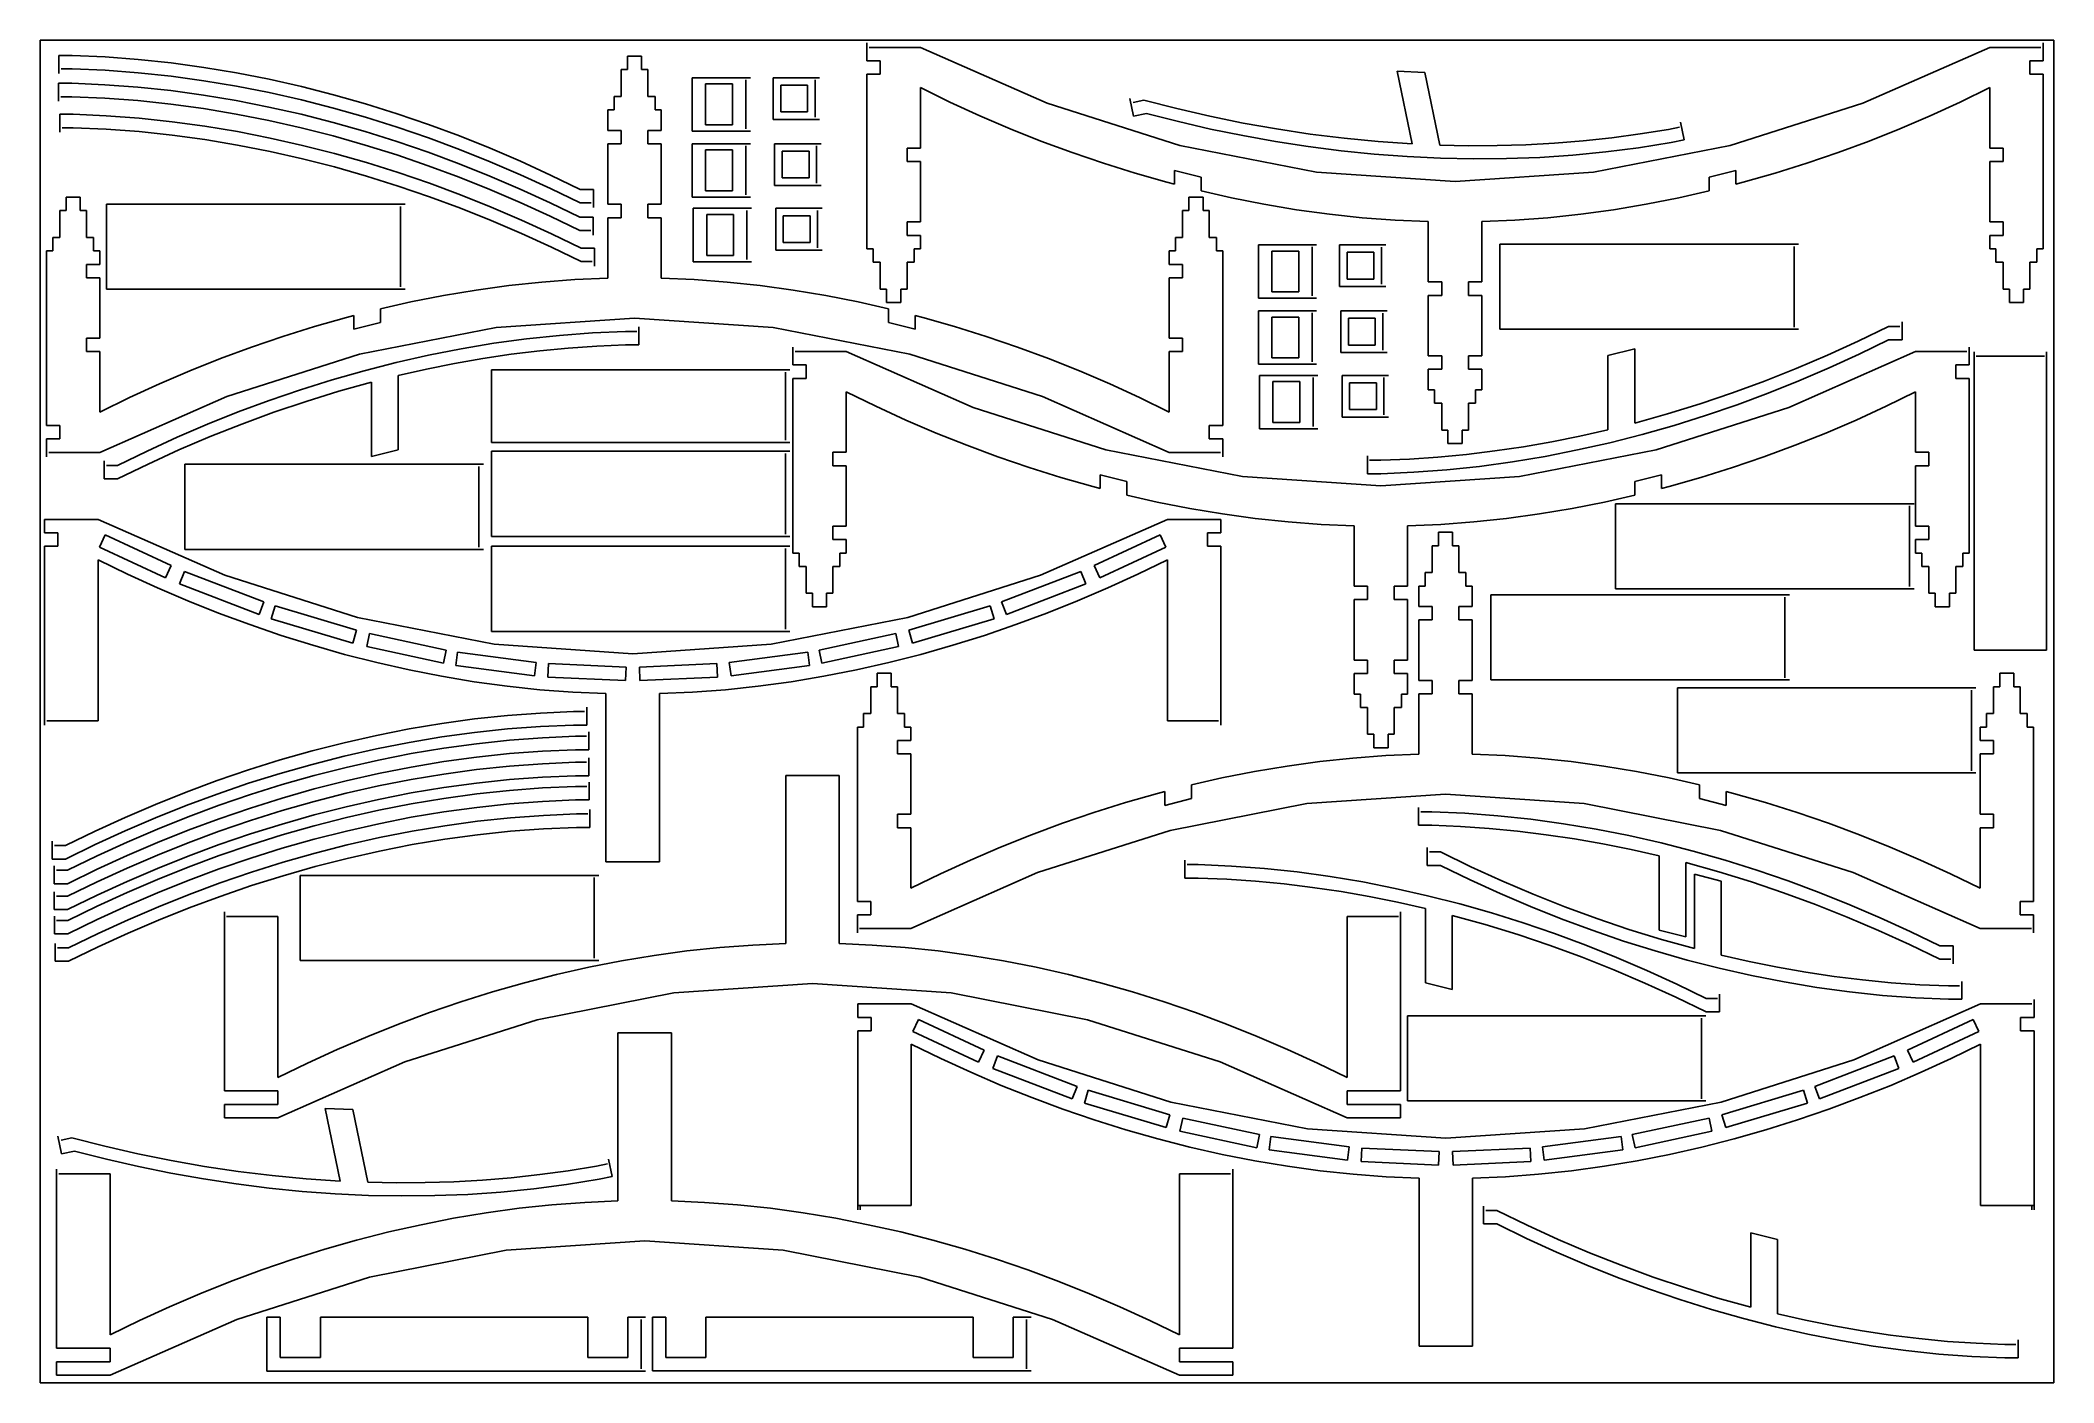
# Model space of a CAD drawing. Extents: x -2700 to 2700, y -1800 to 1800.
import ezdxf

# ---------------------------------------------------------------- set-up
doc = ezdxf.new("R2010")
doc.units = 0
doc.header["$MEASUREMENT"] = 0
doc.layers.get('0').update_dxf_attribs({"linetype": 'CONTINUOUS'})

msp = doc.modelspace()

# ---------------------------------------------------------------- linework, layer by layer
for p, q in [((-2700, -1669.3), (-2700, 1800)), ((-2700, 1800), (2641.9, 1800)), ((-482.9, 1745), (-482.9, 1793)), ((2641.9, 1800), (2700, 1800)), ((2671.7, 1793), (2671.7, 1745)), ((2700, 1800), (2700, -1800)), ((-2614.5, 1759.2), (-2650.4, 1759.2)), ((-2650.4, 1711.2), (-2650.4, 1759.2)), ((-2526, 1755.4), (-2614.5, 1759.2)), ((-2437.5, 1748.8), (-2526, 1755.4)), ((-2349.3, 1739.4), (-2437.5, 1748.8)), ((-2261.3, 1727.4), (-2349.3, 1739.4)), ((-1125.1, 1721.3), (-1125.1, 1757.3)), ((-1087.1, 1757.3), (-1125.1, 1757.3)), ((-1087.1, 1721.3), (-1087.1, 1757.3)), ((-482.9, 1745), (-447.1, 1745)), ((-339.5, 1781), (-476.9, 1781)), ((-447.1, 1709), (-447.1, 1745)), ((0.6, 1631.4), (-339.5, 1781)), ((2528.3, 1781), (2188.2, 1631.4)), ((2665.7, 1781), (2528.3, 1781)), ((2635.8, 1709), (2635.8, 1745)), ((2671.7, 1745), (2635.8, 1745)), ((-2615.2, 1684.7), (-2651, 1684.7)), ((-2651, 1636.6), (-2651, 1684.7)), ((-2614.5, 1723.2), (-2644.4, 1723.2)), ((-2526.6, 1680.9), (-2615.2, 1684.7)), ((-2614.5, 1723.2), (-2526, 1719.4)), ((-2438.1, 1674.2), (-2526.6, 1680.9)), ((-2526, 1719.4), (-2437.5, 1712.8)), ((-2349.9, 1664.9), (-2438.1, 1674.2)), ((-2437.5, 1712.8), (-2349.3, 1703.4)), ((-2349.3, 1703.4), (-2261.3, 1691.4)), ((-2173.7, 1712.7), (-2261.3, 1727.4)), ((-2261.3, 1691.4), (-2173.7, 1676.7)), ((-2086.4, 1695.6), (-2173.7, 1712.7)), ((-2173.7, 1676.7), (-2086.4, 1659.5)), ((-1999.7, 1675.9), (-2086.4, 1695.6)), ((-1913.5, 1653.9), (-1999.7, 1675.9)), ((-1142, 1649.2), (-1142, 1721.3)), ((-1125.1, 1721.3), (-1142, 1721.3)), ((-1087.1, 1721.3), (-1070.3, 1721.3)), ((-1070.3, 1649.2), (-1070.3, 1721.3)), ((-795.6, 1699.7), (-951.6, 1699.7)), ((-951.6, 1699.7), (-951.6, 1556.3)), ((-843.6, 1682.9), (-915.6, 1682.9)), ((-915.6, 1682.9), (-915.6, 1573.1)), ((-843.6, 1573.1), (-843.6, 1682.9)), ((-807.6, 1562.3), (-807.6, 1693.7)), ((-734.3, 1587.7), (-734.3, 1699.6)), ((-609.9, 1699.6), (-734.3, 1699.6)), ((-642.1, 1679.5), (-714.1, 1679.5)), ((-714.1, 1679.5), (-714.1, 1607.8)), ((-642.1, 1607.8), (-642.1, 1679.5)), ((-621.9, 1593.7), (-621.9, 1693.6)), ((-482.9, 1709), (-447.1, 1709)), ((-482.9, 1240.9), (-482.9, 1709)), ((939.3, 1717.2), (1013.2, 1713.9)), ((979.4, 1522.1), (939.3, 1717.2)), ((1013.2, 1713.9), (1053.2, 1518.9)), ((2671.7, 1709), (2635.8, 1709)), ((2671.7, 1709), (2671.7, 1240.9)), ((-2615.2, 1648.6), (-2645, 1648.6)), ((-2615.2, 1648.6), (-2526.6, 1644.8)), ((-2526.6, 1644.8), (-2438.1, 1638.2)), ((-2438.1, 1638.2), (-2349.9, 1628.9)), ((-2261.9, 1652.9), (-2349.9, 1664.9)), ((-2349.9, 1628.9), (-2261.9, 1616.8)), ((-2174.3, 1638.2), (-2261.9, 1652.9)), ((-2087.1, 1621), (-2174.3, 1638.2)), ((-2000.3, 1601.4), (-2087.1, 1621)), ((-2086.4, 1659.5), (-1999.7, 1639.9)), ((-1999.7, 1639.9), (-1913.5, 1617.9)), ((-1827.9, 1629.5), (-1913.5, 1653.9)), ((-1743.1, 1602.9), (-1827.9, 1629.5)), ((-1161, 1613.2), (-1161, 1649.2)), ((-1161, 1649.2), (-1142, 1649.2)), ((-1051.3, 1649.2), (-1070.3, 1649.2)), ((-1051.3, 1613.2), (-1051.3, 1649.2)), ((-339.5, 1510.9), (-339.5, 1673)), ((-339.5, 1673), (-260.3, 1634.4)), ((-260.3, 1634.4), (-180, 1597.6)), ((356.4, 1518), (0.6, 1631.4)), ((232.2, 1596.6), (222.5, 1643.6)), ((260.1, 1639.1), (230.8, 1633.1)), ((347.9, 1616.6), (260.1, 1639.1)), ((2188.2, 1631.4), (1832.3, 1518)), ((2368.7, 1597.6), (2449, 1634.4)), ((2449, 1634.4), (2528.3, 1673)), ((2528.3, 1673), (2528.3, 1510.9)), ((-2611.8, 1601.5), (-2647.6, 1601.5)), ((-2647.6, 1553.5), (-2647.6, 1601.5)), ((-2523.2, 1597.7), (-2611.8, 1601.5)), ((-2434.8, 1591.1), (-2523.2, 1597.7)), ((-2346.5, 1581.7), (-2434.8, 1591.1)), ((-2258.6, 1569.7), (-2346.5, 1581.7)), ((-2261.9, 1616.8), (-2174.3, 1602.2)), ((-2170.9, 1555), (-2258.6, 1569.7)), ((-2174.3, 1602.2), (-2087.1, 1585)), ((-2087.1, 1585), (-2000.3, 1565.4)), ((-1914.1, 1579.4), (-2000.3, 1601.4)), ((-1828.6, 1555), (-1914.1, 1579.4)), ((-1913.5, 1617.9), (-1827.9, 1593.5)), ((-1827.9, 1593.5), (-1743.1, 1566.9)), ((-1658.9, 1574.1), (-1743.1, 1602.9)), ((-1743.1, 1566.9), (-1658.9, 1538.1)), ((-1575.7, 1543.3), (-1658.9, 1574.1)), ((-1177.8, 1613.2), (-1161, 1613.2)), ((-1177.8, 1558.2), (-1177.8, 1613.2)), ((-1051.3, 1613.2), (-1034.4, 1613.2)), ((-1034.4, 1613.2), (-1034.4, 1558.2)), ((-915.6, 1573.1), (-843.6, 1573.1)), ((-609.9, 1587.7), (-734.3, 1587.7)), ((-642.1, 1607.8), (-714.1, 1607.8)), ((-180, 1597.6), (-98.6, 1562.7)), ((267.3, 1603.8), (232.2, 1596.6)), ((267.3, 1603.8), (352.7, 1581.9)), ((436.5, 1596.2), (347.9, 1616.6)), ((352.7, 1581.9), (438.8, 1562)), ((525.9, 1578), (436.5, 1596.2)), ((615.7, 1562.1), (525.9, 1578)), ((1666.7, 1561.1), (1695.9, 1567.1)), ((1699.4, 1580.1), (1709, 1533.1)), ((2287.3, 1562.7), (2368.7, 1597.6)), ((-2629.6, 1565.5), (-2641.6, 1565.5)), ((-2611.8, 1565.5), (-2629.6, 1565.5)), ((-2611.8, 1565.5), (-2523.2, 1561.7)), ((-2523.2, 1561.7), (-2434.8, 1555.1)), ((-2434.8, 1555.1), (-2346.5, 1545.7)), ((-2346.5, 1545.7), (-2258.6, 1533.7)), ((-2258.6, 1533.7), (-2170.9, 1519)), ((-2083.7, 1537.9), (-2170.9, 1555)), ((-2170.9, 1519), (-2083.7, 1501.9)), ((-1996.9, 1518.2), (-2083.7, 1537.9)), ((-2000.3, 1565.4), (-1914.1, 1543.3)), ((-1910.8, 1496.2), (-1996.9, 1518.2)), ((-1914.1, 1543.3), (-1828.6, 1519)), ((-1743.7, 1528.4), (-1828.6, 1555)), ((-1828.6, 1519), (-1743.7, 1492.4)), ((-1659.6, 1499.6), (-1743.7, 1528.4)), ((-1658.9, 1538.1), (-1575.7, 1507.2)), ((-1493.3, 1510.3), (-1575.7, 1543.3)), ((-1177.8, 1558.2), (-1142, 1558.2)), ((-1177.8, 1360.2), (-1177.8, 1522.2)), ((-1142, 1522.2), (-1177.8, 1522.2)), ((-1142, 1558.2), (-1142, 1522.2)), ((-1070.3, 1558.2), (-1070.3, 1522.2)), ((-1034.4, 1558.2), (-1070.3, 1558.2)), ((-1070.3, 1522.2), (-1034.4, 1522.2)), ((-1034.4, 1522.2), (-1034.4, 1360.2)), ((-951.6, 1556.3), (-795.6, 1556.3)), ((-795.6, 1522.7), (-951.6, 1522.7)), ((-951.6, 1522.7), (-951.6, 1379.3)), ((-807.6, 1385.3), (-807.6, 1516.7)), ((-606.1, 1522.6), (-730.5, 1522.6)), ((-730.5, 1410.7), (-730.5, 1522.6)), ((-618.1, 1416.7), (-618.1, 1516.6)), ((-98.6, 1562.7), (-16.2, 1529.8)), ((-16.2, 1529.8), (67.1, 1498.9)), ((722.8, 1446.1), (356.4, 1518)), ((438.8, 1562), (525.5, 1544.2)), ((525.5, 1544.2), (612.8, 1528.5)), ((612.8, 1528.5), (700.6, 1515)), ((706.1, 1548.5), (615.7, 1562.1)), ((700.6, 1515), (788.8, 1503.7)), ((796.9, 1537.2), (706.1, 1548.5)), ((888, 1528.4), (796.9, 1537.2)), ((979.4, 1522.1), (888, 1528.4)), ((1130.3, 1517.3), (1053.2, 1518.9)), ((1207.4, 1517.6), (1130.3, 1517.3)), ((1284.5, 1519.9), (1207.4, 1517.6)), ((1361.4, 1524.1), (1284.5, 1519.9)), ((1438.1, 1530.3), (1361.4, 1524.1)), ((1514.6, 1538.5), (1438.1, 1530.3)), ((1832.3, 1518), (1466, 1446.1)), ((1590.8, 1548.8), (1514.6, 1538.5)), ((1586.4, 1511.8), (1673.9, 1525.9)), ((1666.7, 1561.1), (1590.8, 1548.8)), ((1673.9, 1525.9), (1709, 1533.1)), ((2121.6, 1498.9), (2204.9, 1529.8)), ((2204.9, 1529.8), (2287.3, 1562.7)), ((-2083.7, 1501.9), (-1996.9, 1482.2)), ((-1996.9, 1482.2), (-1910.8, 1460.2)), ((-1825.2, 1471.8), (-1910.8, 1496.2)), ((-1910.8, 1460.2), (-1825.2, 1435.8)), ((-1740.3, 1445.2), (-1825.2, 1471.8)), ((-1743.7, 1492.4), (-1659.6, 1463.6)), ((-1576.3, 1468.7), (-1659.6, 1499.6)), ((-1659.6, 1463.6), (-1576.3, 1432.7)), ((-1493.9, 1435.8), (-1576.3, 1468.7)), ((-1575.7, 1507.2), (-1493.3, 1474.3)), ((-1411.9, 1475.4), (-1493.3, 1510.3)), ((-1493.3, 1474.3), (-1411.9, 1439.4)), ((-1331.6, 1438.6), (-1411.9, 1475.4)), ((-915.6, 1505.9), (-915.6, 1396.1)), ((-843.6, 1505.9), (-915.6, 1505.9)), ((-843.6, 1396.1), (-843.6, 1505.9)), ((-710.3, 1502.5), (-710.3, 1430.8)), ((-638.3, 1502.5), (-710.3, 1502.5)), ((-638.3, 1430.8), (-638.3, 1502.5)), ((-375.4, 1510.9), (-375.4, 1474.9)), ((-339.5, 1510.9), (-375.4, 1510.9)), ((-375.4, 1474.9), (-339.5, 1474.9)), ((-339.5, 1312.9), (-339.5, 1474.9)), ((67.1, 1498.9), (151.2, 1470.1)), ((151.2, 1470.1), (236.1, 1443.5)), ((788.8, 1503.7), (877.3, 1494.7)), ((877.3, 1494.7), (966, 1488.1)), ((966, 1488.1), (1054.9, 1483.8)), ((1054.9, 1483.8), (1143.8, 1482)), ((1143.8, 1482), (1232.7, 1482.7)), ((1232.7, 1482.7), (1321.5, 1486)), ((1321.5, 1486), (1410.1, 1491.9)), ((1410.1, 1491.9), (1498.4, 1500.5)), ((1498.4, 1500.5), (1586.4, 1511.8)), ((1952.7, 1443.5), (2037.5, 1470.1)), ((2037.5, 1470.1), (2121.6, 1498.9)), ((2564.1, 1510.9), (2528.3, 1510.9)), ((2528.3, 1474.9), (2564.1, 1474.9)), ((2528.3, 1474.9), (2528.3, 1312.9)), ((2564.1, 1474.9), (2564.1, 1510.9)), ((-1825.2, 1435.8), (-1740.3, 1409.2)), ((-1656.2, 1416.5), (-1740.3, 1445.2)), ((-1740.3, 1409.2), (-1656.2, 1380.4)), ((-1572.9, 1385.6), (-1656.2, 1416.5)), ((-1576.3, 1432.7), (-1493.9, 1399.8)), ((-1412.5, 1400.9), (-1493.9, 1435.8)), ((-1411.9, 1439.4), (-1331.6, 1402.6)), ((-1252.3, 1400), (-1331.6, 1438.6)), ((-606.1, 1410.7), (-730.5, 1410.7)), ((-638.3, 1430.8), (-710.3, 1430.8)), ((236.1, 1443.5), (321.6, 1419.1)), ((321.6, 1419.1), (341.6, 1414)), ((341.6, 1414), (341.6, 1450.9)), ((341.6, 1450.9), (413.3, 1432.9)), ((413.3, 1432.9), (413.3, 1395.9)), ((1094.4, 1420.9), (722.8, 1446.1)), ((1466, 1446.1), (1094.4, 1420.9)), ((1775.5, 1432.9), (1847.2, 1450.9)), ((1775.5, 1395.9), (1775.5, 1432.9)), ((1847.2, 1450.9), (1847.2, 1414)), ((1847.2, 1414), (1867.1, 1419.1)), ((1867.1, 1419.1), (1952.7, 1443.5)), ((-2630.7, 1343.1), (-2630.7, 1379.1)), ((-2592.7, 1379.1), (-2630.7, 1379.1)), ((-2592.7, 1343.1), (-2592.7, 1379.1)), ((-2522.3, 1360.6), (-2522.3, 1132.4)), ((-2522.3, 1360.6), (-1721.6, 1360.6)), ((-1733.6, 1354.6), (-1733.6, 1138.4)), ((-1656.2, 1380.4), (-1572.9, 1349.6)), ((-1490.5, 1352.6), (-1572.9, 1385.6)), ((-1493.9, 1399.8), (-1412.5, 1364.9)), ((-1409.2, 1317.7), (-1490.5, 1352.6)), ((-1332.2, 1364.1), (-1412.5, 1400.9)), ((-1412.5, 1364.9), (-1332.2, 1328.1)), ((-1253, 1325.5), (-1332.2, 1364.1)), ((-1331.6, 1402.6), (-1252.3, 1364)), ((-1252.3, 1400), (-1216.5, 1400)), ((-1252.3, 1364), (-1222.5, 1364)), ((-1216.5, 1400), (-1216.5, 1352)), ((-1177.8, 1360.2), (-1142, 1360.2)), ((-1142, 1360.2), (-1142, 1324.2)), ((-1070.3, 1360.2), (-1070.3, 1324.2)), ((-1034.4, 1360.2), (-1070.3, 1360.2)), ((-951.6, 1379.3), (-795.6, 1379.3)), ((-915.6, 1396.1), (-843.6, 1396.1)), ((380.5, 1343.1), (380.5, 1379.1)), ((418.5, 1379.1), (380.5, 1379.1)), ((413.3, 1395.9), (494.6, 1377.5)), ((418.5, 1343.1), (418.5, 1379.1)), ((494.6, 1377.5), (581.8, 1360.3)), ((581.8, 1360.3), (669.4, 1345.6)), ((1519.3, 1345.6), (1606.9, 1360.3)), ((1606.9, 1360.3), (1694.2, 1377.5)), ((1694.2, 1377.5), (1775.5, 1395.9)), ((-2630.7, 1343.1), (-2647.6, 1343.1)), ((-2647.6, 1271.1), (-2647.6, 1343.1)), ((-2592.7, 1343.1), (-2575.9, 1343.1)), ((-2575.9, 1271.1), (-2575.9, 1343.1)), ((-1572.9, 1349.6), (-1490.5, 1316.6)), ((-1490.5, 1316.6), (-1409.2, 1281.7)), ((-1328.8, 1280.9), (-1409.2, 1317.7)), ((-1332.2, 1328.1), (-1253, 1289.5)), ((-1253, 1325.5), (-1217.1, 1325.5)), ((-1217.1, 1325.5), (-1217.1, 1277.5)), ((-1142, 1324.2), (-1177.8, 1324.2)), ((-1177.8, 1162.1), (-1177.8, 1324.2)), ((-1070.3, 1324.2), (-1034.4, 1324.2)), ((-1034.4, 1324.2), (-1034.4, 1162.1)), ((-792.6, 1349.4), (-948.6, 1349.4)), ((-948.6, 1349.4), (-948.6, 1206)), ((-840.6, 1332.6), (-912.6, 1332.6)), ((-912.6, 1332.6), (-912.6, 1222.9)), ((-840.6, 1222.9), (-840.6, 1332.6)), ((-804.6, 1212), (-804.6, 1343.4)), ((-603.1, 1349.4), (-727.5, 1349.4)), ((-727.5, 1237.5), (-727.5, 1349.4)), ((-707.3, 1329.3), (-707.3, 1257.6)), ((-635.3, 1329.3), (-707.3, 1329.3)), ((-635.3, 1257.6), (-635.3, 1329.3)), ((-615.1, 1243.5), (-615.1, 1343.4)), ((-375.4, 1312.9), (-375.4, 1276.9)), ((-339.5, 1312.9), (-375.4, 1312.9)), ((380.5, 1343.1), (363.6, 1343.1)), ((363.6, 1271.1), (363.6, 1343.1)), ((418.5, 1343.1), (435.3, 1343.1)), ((435.3, 1271.1), (435.3, 1343.1)), ((669.4, 1345.6), (757.4, 1333.6)), ((757.4, 1333.6), (845.7, 1324.2)), ((845.7, 1324.2), (934.1, 1317.6)), ((934.1, 1317.6), (1022.7, 1313.8)), ((1022.7, 1313.8), (1022.7, 1151.8)), ((1166.1, 1313.8), (1254.6, 1317.6)), ((1166.1, 1151.8), (1166.1, 1313.8)), ((1254.6, 1317.6), (1343.1, 1324.2)), ((1343.1, 1324.2), (1431.3, 1333.6)), ((1431.3, 1333.6), (1519.3, 1345.6)), ((2564.1, 1312.9), (2528.3, 1312.9)), ((2564.1, 1276.9), (2564.1, 1312.9)), ((-2666.6, 1235.1), (-2666.6, 1271.1)), ((-2666.6, 1271.1), (-2647.6, 1271.1)), ((-2556.9, 1271.1), (-2575.9, 1271.1)), ((-2556.9, 1235.1), (-2556.9, 1271.1)), ((-1409.2, 1281.7), (-1328.8, 1244.9)), ((-1249.6, 1242.3), (-1328.8, 1280.9)), ((-1328.8, 1244.9), (-1249.6, 1206.3)), ((-1253, 1289.5), (-1223.1, 1289.5)), ((-1249.6, 1242.3), (-1213.7, 1242.3)), ((-1213.7, 1242.3), (-1213.7, 1194.3)), ((-635.3, 1257.6), (-707.3, 1257.6)), ((-375.4, 1276.9), (-339.5, 1276.9)), ((-339.5, 1240.9), (-339.5, 1276.9)), ((344.6, 1235.1), (344.6, 1271.1)), ((344.6, 1271.1), (363.6, 1271.1)), ((454.3, 1271.1), (435.3, 1271.1)), ((454.3, 1235.1), (454.3, 1271.1)), ((723.1, 1251.7), (567.1, 1251.7)), ((567.1, 1251.7), (567.1, 1108.3)), ((711.1, 1114.3), (711.1, 1245.7)), ((784.5, 1139.7), (784.5, 1251.6)), ((908.9, 1251.6), (784.5, 1251.6)), ((896.9, 1145.7), (896.9, 1245.6)), ((1214.9, 1253), (2015.6, 1253)), ((1214.9, 1253), (1214.9, 1024.9)), ((2003.6, 1247), (2003.6, 1030.9)), ((2528.3, 1276.9), (2564.1, 1276.9)), ((2528.3, 1276.9), (2528.3, 1240.9)), ((-2683.4, 1235.1), (-2666.6, 1235.1)), ((-2683.4, 1235.1), (-2683.4, 766.9)), ((-2575.9, 1163.1), (-2575.9, 1199.1)), ((-2575.9, 1199.1), (-2540, 1199.1)), ((-2556.9, 1235.1), (-2540, 1235.1)), ((-2540, 1235.1), (-2540, 1199.1)), ((-1249.6, 1206.3), (-1219.7, 1206.3)), ((-948.6, 1206), (-792.6, 1206)), ((-912.6, 1222.9), (-840.6, 1222.9)), ((-603.1, 1237.5), (-727.5, 1237.5)), ((-482.9, 1240.9), (-466.1, 1240.9)), ((-466.1, 1240.9), (-466.1, 1204.8)), ((-466.1, 1204.8), (-447.1, 1204.8)), ((-447.1, 1204.8), (-447.1, 1132.8)), ((-375.4, 1204.8), (-375.4, 1132.8)), ((-356.4, 1204.8), (-375.4, 1204.8)), ((-356.4, 1240.9), (-356.4, 1204.8)), ((-356.4, 1240.9), (-339.5, 1240.9)), ((327.8, 1235.1), (344.6, 1235.1)), ((327.8, 1199.1), (327.8, 1235.1)), ((327.8, 1199.1), (363.6, 1199.1)), ((363.6, 1199.1), (363.6, 1163.1)), ((454.3, 1235.1), (471.2, 1235.1)), ((471.2, 766.9), (471.2, 1235.1)), ((675.1, 1234.8), (603.1, 1234.8)), ((603.1, 1234.8), (603.1, 1125.1)), ((675.1, 1125.1), (675.1, 1234.8)), ((876.7, 1231.5), (804.7, 1231.5)), ((804.7, 1231.5), (804.7, 1159.8)), ((876.7, 1159.8), (876.7, 1231.5)), ((2528.3, 1240.9), (2545.1, 1240.9)), ((2545.1, 1240.9), (2545.1, 1204.8)), ((2545.1, 1204.8), (2564.1, 1204.8)), ((2564.1, 1204.8), (2564.1, 1132.8)), ((2635.8, 1204.8), (2635.8, 1132.8)), ((2654.8, 1204.8), (2635.8, 1204.8)), ((2654.8, 1240.9), (2654.8, 1204.8)), ((2654.8, 1240.9), (2671.7, 1240.9)), ((-2540, 1163.1), (-2575.9, 1163.1)), ((-2540, 1163.1), (-2540, 1001)), ((-1531.1, 1130.3), (-1443.1, 1142.3)), ((-1443.1, 1142.3), (-1354.8, 1151.7)), ((-1354.8, 1151.7), (-1266.4, 1158.3)), ((-1266.4, 1158.3), (-1177.8, 1162.1)), ((-1034.4, 1162.1), (-945.9, 1158.3)), ((-945.9, 1158.3), (-857.4, 1151.7)), ((-857.4, 1151.7), (-769.2, 1142.3)), ((-769.2, 1142.3), (-681.2, 1130.3)), ((363.6, 1163.1), (327.8, 1163.1)), ((327.8, 1001), (327.8, 1163.1)), ((908.9, 1139.7), (784.5, 1139.7)), ((876.7, 1159.8), (804.7, 1159.8)), ((1058.5, 1151.8), (1022.7, 1151.8)), ((1058.5, 1115.8), (1058.5, 1151.8)), ((1130.2, 1115.8), (1130.2, 1151.8)), ((1130.2, 1151.8), (1166.1, 1151.8)), ((-2522.3, 1132.4), (-1721.6, 1132.4)), ((-1787.2, 1080.1), (-1705.9, 1098.5)), ((-1787.2, 1043), (-1787.2, 1080.1)), ((-1705.9, 1098.5), (-1618.7, 1115.7)), ((-1618.7, 1115.7), (-1531.1, 1130.3)), ((-681.2, 1130.3), (-593.6, 1115.7)), ((-593.6, 1115.7), (-506.3, 1098.5)), ((-506.3, 1098.5), (-425, 1080.1)), ((-430.2, 1132.8), (-447.1, 1132.8)), ((-430.2, 1132.8), (-430.2, 1096.8)), ((-392.2, 1096.8), (-430.2, 1096.8)), ((-425, 1080.1), (-425, 1043)), ((-392.2, 1132.8), (-375.4, 1132.8)), ((-392.2, 1132.8), (-392.2, 1096.8)), ((567.1, 1108.3), (723.1, 1108.3)), ((603.1, 1125.1), (675.1, 1125.1)), ((1022.7, 1115.8), (1058.5, 1115.8)), ((1022.7, 1115.8), (1022.7, 953.7)), ((1166.1, 1115.8), (1130.2, 1115.8)), ((1166.1, 953.7), (1166.1, 1115.8)), ((2581, 1132.8), (2564.1, 1132.8)), ((2581, 1132.8), (2581, 1096.8)), ((2619, 1096.8), (2581, 1096.8)), ((2619, 1132.8), (2619, 1096.8)), ((2619, 1132.8), (2635.8, 1132.8)), ((-2049.3, 1005.9), (-1964.4, 1032.5)), ((-1964.4, 1032.5), (-1878.9, 1056.8)), ((-1878.9, 1056.8), (-1858.9, 1061.9)), ((-1858.9, 1061.9), (-1858.9, 1025)), ((-1858.9, 1025), (-1787.2, 1043)), ((-1477.7, 1029.9), (-1844.1, 958)), ((-1106.1, 1055), (-1477.7, 1029.9)), ((-734.5, 1029.9), (-1106.1, 1055)), ((-1094.4, 983.1), (-1094.4, 1031.1)), ((-368.2, 958), (-734.5, 1029.9)), ((-425, 1043), (-353.3, 1025)), ((-353.3, 1025), (-353.3, 1061.9)), ((-353.3, 1061.9), (-333.4, 1056.8)), ((-333.4, 1056.8), (-247.8, 1032.5)), ((-247.8, 1032.5), (-163, 1005.9)), ((723.1, 1074.7), (567.1, 1074.7)), ((567.1, 1074.7), (567.1, 931.3)), ((603.1, 1057.8), (603.1, 948.1)), ((675.1, 1057.8), (603.1, 1057.8)), ((675.1, 948.1), (675.1, 1057.8)), ((711.1, 937.3), (711.1, 1068.7)), ((912.6, 1074.6), (788.2, 1074.6)), ((788.2, 962.7), (788.2, 1074.6)), ((808.4, 1054.5), (808.4, 982.8)), ((880.4, 1054.5), (808.4, 1054.5)), ((880.4, 982.8), (880.4, 1054.5)), ((900.6, 968.7), (900.6, 1068.6)), ((2175.7, 993.1), (2257.2, 1032.8)), ((2257.2, 1032.8), (2287.1, 1032.8)), ((2293.1, 996.8), (2293.1, 1044.8)), ((-2575.9, 1001), (-2540, 1001)), ((-2575.9, 965), (-2575.9, 1001)), ((-2216.7, 946.2), (-2133.4, 977.1)), ((-2133.4, 977.1), (-2049.3, 1005.9)), ((-1658.4, 955.5), (-1571.2, 972.6)), ((-1571.2, 972.6), (-1483.5, 987.3)), ((-1483.5, 987.3), (-1395.6, 999.3)), ((-1395.6, 999.3), (-1307.3, 1008.7)), ((-1283.8, 974.7), (-1360.4, 967.4)), ((-1307.3, 1008.7), (-1218.9, 1015.3)), ((-1207.1, 980), (-1283.8, 974.7)), ((-1218.9, 1015.3), (-1130.3, 1019.1)), ((-1130.3, 983.1), (-1207.1, 980)), ((-1130.3, 1019.1), (-1100.4, 1019.1)), ((-1130.3, 983.1), (-1094.4, 983.1)), ((-681.7, 929.2), (-681.7, 977.2)), ((-163, 1005.9), (-78.9, 977.1)), ((-78.9, 977.1), (4.4, 946.2)), ((327.8, 1001), (363.6, 1001)), ((363.6, 1001), (363.6, 965)), ((880.4, 982.8), (808.4, 982.8)), ((1214.9, 1024.9), (2015.6, 1024.9)), ((1576.1, 972.7), (1504.4, 954.7)), ((1576.1, 773.6), (1576.1, 972.7)), ((2092.9, 955.3), (2175.7, 993.1)), ((2257.2, 996.8), (2178, 958.2)), ((2257.2, 996.8), (2293.1, 996.8)), ((2472.8, 977.2), (2472.8, 929.2)), ((-2540, 965), (-2575.9, 965)), ((-2540, 965), (-2540, 803)), ((-2299.1, 913.3), (-2216.7, 946.2)), ((-1844.1, 958), (-2199.9, 844.6)), ((-1831.3, 913.8), (-1745.1, 935.8)), ((-1745.1, 935.8), (-1658.4, 955.5)), ((-1664.5, 918.2), (-1739.7, 901.1)), ((-1588.9, 933.4), (-1664.5, 918.2)), ((-1513, 946.6), (-1588.9, 933.4)), ((-1436.8, 958), (-1513, 946.6)), ((-1360.4, 967.4), (-1436.8, 958)), ((-681.7, 929.2), (-645.9, 929.2)), ((-538.4, 965.2), (-675.7, 965.2)), ((-645.9, 893.1), (-645.9, 929.2)), ((-198.2, 815.5), (-538.4, 965.2)), ((-12.3, 844.6), (-368.2, 958)), ((4.4, 946.2), (86.8, 913.3)), ((363.6, 965), (327.8, 965)), ((327.8, 803), (327.8, 965)), ((567.1, 931.3), (723.1, 931.3)), ((603.1, 948.1), (675.1, 948.1)), ((912.6, 962.7), (788.2, 962.7)), ((1058.5, 953.7), (1022.7, 953.7)), ((1058.5, 917.7), (1058.5, 953.7)), ((1130.2, 917.7), (1130.2, 953.7)), ((1130.2, 953.7), (1166.1, 953.7)), ((1504.4, 954.7), (1504.4, 755.6)), ((1924.3, 885.9), (2009.1, 919.6)), ((2329.5, 965.2), (1989.3, 815.5)), ((2009.1, 919.6), (2092.9, 955.3)), ((2097.6, 921.4), (2016.2, 886.5)), ((2178, 958.2), (2097.6, 921.4)), ((2466.8, 965.2), (2329.5, 965.2)), ((2472.8, 929.2), (2437, 929.2)), ((2437, 893.1), (2437, 929.2)), ((2486.2, 164.3), (2486.2, 964.9)), ((2675, 952.9), (2492.2, 952.9)), ((2681, 164.3), (2681, 964.9)), ((-2460.8, 841.6), (-2380.5, 878.4)), ((-2380.5, 878.4), (-2299.1, 913.3)), ((-2001.8, 862.8), (-1916.9, 889.4)), ((-1916.9, 889.4), (-1831.3, 913.8)), ((-1811.4, 883.1), (-1899.6, 858.6)), ((-1811.4, 883.1), (-1811.4, 684)), ((-1739.7, 702), (-1739.7, 901.1)), ((-1490.2, 916.2), (-1490.2, 721.4)), ((-1490.2, 916.2), (-689.6, 916.2)), ((-701.6, 910.2), (-701.6, 727.4)), ((-681.7, 893.1), (-645.9, 893.1)), ((-681.7, 425), (-681.7, 893.1)), ((86.8, 913.3), (168.2, 878.4)), ((168.2, 878.4), (248.5, 841.6)), ((726.1, 901.4), (570.1, 901.4)), ((570.1, 901.4), (570.1, 758)), ((606.1, 884.6), (606.1, 774.9)), ((678.1, 884.6), (606.1, 884.6)), ((678.1, 774.9), (678.1, 884.6)), ((714.1, 764), (714.1, 895.4)), ((915.6, 901.4), (791.2, 901.4)), ((791.2, 789.5), (791.2, 901.4)), ((811.4, 881.3), (811.4, 809.6)), ((883.4, 881.3), (811.4, 881.3)), ((883.4, 809.6), (883.4, 881.3)), ((903.6, 795.5), (903.6, 895.4)), ((1022.7, 917.7), (1058.5, 917.7)), ((1022.7, 917.7), (1022.7, 862.7)), ((1166.1, 917.7), (1130.2, 917.7)), ((1166.1, 862.7), (1166.1, 917.7)), ((1838.5, 854.4), (1924.3, 885.9)), ((2016.2, 886.5), (1933.9, 853.6)), ((2472.8, 893.1), (2437, 893.1)), ((2472.8, 893.1), (2472.8, 425)), ((-2199.9, 844.6), (-2540, 694.9)), ((-2540, 803), (-2460.8, 841.6)), ((-2169.2, 803.2), (-2085.9, 834.1)), ((-2085.9, 834.1), (-2001.8, 862.8)), ((-1987.1, 831.6), (-2073.7, 802.3)), ((-1899.6, 858.6), (-1987.1, 831.6)), ((-538.4, 857.1), (-459.1, 818.5)), ((-538.4, 695.1), (-538.4, 857.1)), ((-459.1, 818.5), (-378.8, 781.7)), ((157.6, 702.1), (-198.2, 815.5)), ((327.8, 694.9), (-12.3, 844.6)), ((248.5, 841.6), (327.8, 803)), ((1022.7, 862.7), (1039.5, 862.7)), ((1039.5, 862.7), (1039.5, 826.7)), ((1039.5, 826.7), (1058.5, 826.7)), ((1058.5, 826.7), (1058.5, 754.7)), ((1130.2, 826.7), (1130.2, 754.7)), ((1149.2, 826.7), (1130.2, 826.7)), ((1149.2, 862.7), (1149.2, 826.7)), ((1149.2, 862.7), (1166.1, 862.7)), ((1989.3, 815.5), (1633.5, 702.1)), ((1664.3, 798.2), (1751.8, 825.1)), ((1751.8, 825.1), (1838.5, 854.4)), ((1850.6, 822.7), (1766.5, 793.9)), ((1933.9, 853.6), (1850.6, 822.7)), ((2169.9, 781.7), (2250.2, 818.5)), ((2250.2, 818.5), (2329.5, 857.1)), ((2329.5, 857.1), (2329.5, 695.1)), ((-2683.4, 766.9), (-2647.6, 766.9)), ((-2647.6, 766.9), (-2647.6, 730.9)), ((-2332.9, 735.3), (-2251.5, 770.2)), ((-2251.5, 770.2), (-2169.2, 803.2)), ((-2159.5, 770.8), (-2244.4, 737.2)), ((-2073.7, 802.3), (-2159.5, 770.8)), ((-378.8, 781.7), (-297.4, 746.8)), ((435.3, 766.9), (435.3, 730.9)), ((471.2, 766.9), (435.3, 766.9)), ((570.1, 758), (726.1, 758)), ((606.1, 774.9), (678.1, 774.9)), ((915.6, 789.5), (791.2, 789.5)), ((883.4, 809.6), (811.4, 809.6)), ((1576.1, 773.6), (1664.3, 798.2)), ((1681.6, 767.3), (1596, 742.9)), ((1766.5, 793.9), (1681.6, 767.3)), ((2088.5, 746.8), (2169.9, 781.7)), ((-2683.4, 730.9), (-2647.6, 730.9)), ((-2683.4, 730.9), (-2683.4, 682.9)), ((-2413.3, 698.5), (-2332.9, 735.3)), ((-2244.4, 737.2), (-2328.2, 701.4)), ((-1811.4, 684), (-1739.7, 702)), ((-1490.2, 721.4), (-689.6, 721.4)), ((-297.4, 746.8), (-215, 713.9)), ((-215, 713.9), (-131.7, 683)), ((524, 630.2), (157.6, 702.1)), ((471.2, 730.9), (435.3, 730.9)), ((471.2, 682.9), (471.2, 730.9)), ((1075.4, 754.7), (1058.5, 754.7)), ((1075.4, 754.7), (1075.4, 718.7)), ((1113.4, 718.7), (1075.4, 718.7)), ((1113.4, 754.7), (1113.4, 718.7)), ((1113.4, 754.7), (1130.2, 754.7)), ((1201.5, 698.7), (1277.7, 710.1)), ((1633.5, 702.1), (1267.1, 630.2)), ((1277.7, 710.1), (1353.6, 723.4)), ((1353.6, 723.4), (1429.2, 738.6)), ((1509.8, 720.9), (1423.1, 701.3)), ((1429.2, 738.6), (1504.4, 755.6)), ((1596, 742.9), (1509.8, 720.9)), ((1922.8, 683), (2006.1, 713.9)), ((2006.1, 713.9), (2088.5, 746.8)), ((-2540, 694.9), (-2677.4, 694.9)), ((-2528.3, 671.9), (-2528.3, 623.9)), ((-2492.5, 659.9), (-2522.3, 659.9)), ((-2492.5, 659.9), (-2413.3, 698.5)), ((-2411, 663.6), (-2492.5, 623.9)), ((-2328.2, 701.4), (-2411, 663.6)), ((-2312, 662.9), (-2312, 434.8)), ((-2312, 662.9), (-1511.4, 662.9)), ((-1523.4, 656.9), (-1523.4, 440.8)), ((-1490.2, 697.9), (-689.6, 697.9)), ((-1490.2, 697.9), (-1490.2, 469.7)), ((-701.6, 691.9), (-701.6, 475.7)), ((-574.2, 695.1), (-574.2, 659.1)), ((-538.4, 695.1), (-574.2, 695.1)), ((-574.2, 659.1), (-538.4, 659.1)), ((-538.4, 497), (-538.4, 659.1)), ((-131.7, 683), (-47.6, 654.2)), ((-47.6, 654.2), (37.3, 627.6)), ((465.2, 694.9), (327.8, 694.9)), ((859.2, 685.6), (859.2, 637.6)), ((895, 673.6), (865.2, 673.6)), ((895, 673.6), (971.8, 676.8)), ((971.8, 676.8), (1048.5, 682)), ((1072, 648), (983.6, 641.4)), ((1048.5, 682), (1125.1, 689.4)), ((1160.3, 657.4), (1072, 648)), ((1125.1, 689.4), (1201.5, 698.7)), ((1248.2, 669.4), (1160.3, 657.4)), ((1335.9, 684.1), (1248.2, 669.4)), ((1423.1, 701.3), (1335.9, 684.1)), ((1753.8, 627.6), (1838.7, 654.2)), ((1838.7, 654.2), (1922.8, 683)), ((2365.3, 695.1), (2329.5, 695.1)), ((2329.5, 659.1), (2329.5, 497)), ((2329.5, 659.1), (2365.3, 659.1)), ((2365.3, 659.1), (2365.3, 695.1)), ((-2492.5, 623.9), (-2528.3, 623.9)), ((37.3, 627.6), (122.8, 603.3)), ((122.8, 603.3), (142.8, 598.2)), ((142.8, 598.2), (142.8, 635.1)), ((142.8, 635.1), (214.4, 617.1)), ((214.4, 617.1), (214.4, 580)), ((895.6, 605.1), (524, 630.2)), ((895, 637.6), (859.2, 637.6)), ((983.6, 641.4), (895, 637.6)), ((1267.1, 630.2), (895.6, 605.1)), ((1576.7, 617.1), (1648.4, 635.1)), ((1576.7, 580), (1576.7, 617.1)), ((1648.4, 635.1), (1648.4, 598.2)), ((1648.4, 598.2), (1668.3, 603.3)), ((1668.3, 603.3), (1753.8, 627.6)), ((214.4, 580), (295.8, 561.6)), ((295.8, 561.6), (383, 544.4)), ((383, 544.4), (470.6, 529.8)), ((1320.5, 529.8), (1408.1, 544.4)), ((1408.1, 544.4), (1495.3, 561.6)), ((1495.3, 561.6), (1576.7, 580)), ((1524.9, 329.1), (1524.9, 557.3)), ((1524.9, 557.3), (2325.6, 557.3)), ((2313.6, 335.1), (2313.6, 551.3)), ((-2545, 515.1), (-2688.4, 515.1)), ((-2688.4, 479.1), (-2688.4, 515.1)), ((-2204.9, 365.5), (-2545, 515.1)), ((-574.2, 497), (-574.2, 461)), ((-538.4, 497), (-574.2, 497)), ((-17.3, 365.5), (322.8, 515.1)), ((322.8, 515.1), (466.2, 515.1)), ((466.2, 479.1), (466.2, 515.1)), ((470.6, 529.8), (558.6, 517.7)), ((558.6, 517.7), (646.8, 508.4)), ((646.8, 508.4), (735.3, 501.8)), ((735.3, 501.8), (823.9, 498)), ((823.9, 498), (823.9, 335.9)), ((967.2, 498), (1055.8, 501.8)), ((967.2, 335.9), (967.2, 498)), ((1055.8, 501.8), (1144.3, 508.4)), ((1144.3, 508.4), (1232.5, 517.7)), ((1232.5, 517.7), (1320.5, 529.8)), ((2365.3, 497), (2329.5, 497)), ((2365.3, 461), (2365.3, 497)), ((-2688.4, 479.1), (-2652.6, 479.1)), ((-2688.4, 443.1), (-2652.6, 443.1)), ((-2688.4, -37), (-2688.4, 443.1)), ((-2652.6, 443.1), (-2652.6, 479.1)), ((-2525.6, 473.6), (-2540.8, 441)), ((-2540.8, 441), (-2364.3, 358.6)), ((-2349.1, 391.2), (-2525.6, 473.6)), ((-2312, 434.8), (-1511.4, 434.8)), ((-1490.2, 469.7), (-689.6, 469.7)), ((-1490.2, 443), (-689.6, 443)), ((-1490.2, 443), (-1490.2, 214.8)), ((-701.6, 437), (-701.6, 220.8)), ((-574.2, 461), (-538.4, 461)), ((-538.4, 425), (-538.4, 461)), ((126.8, 391.2), (303.3, 473.6)), ((318.5, 441), (142, 358.6)), ((303.3, 473.6), (318.5, 441)), ((466.2, 479.1), (430.3, 479.1)), ((430.3, 443.1), (430.3, 479.1)), ((466.2, 443.1), (430.3, 443.1)), ((466.2, -37), (466.2, 443.1)), ((1049.7, 444.6), (1032.8, 444.6)), ((1032.8, 372.6), (1032.8, 444.6)), ((1049.7, 480.6), (1087.7, 480.6)), ((1049.7, 444.6), (1049.7, 480.6)), ((1087.7, 444.6), (1087.7, 480.6)), ((1087.7, 444.6), (1104.5, 444.6)), ((1104.5, 372.6), (1104.5, 444.6)), ((2329.5, 461), (2365.3, 461)), ((2329.5, 461), (2329.5, 425)), ((-2545, -25), (-2545, 407.1)), ((-2545, 407.1), (-2465.8, 368.5)), ((-2364.3, 358.6), (-2349.1, 391.2)), ((-681.7, 425), (-664.9, 425)), ((-664.9, 425), (-664.9, 389)), ((-664.9, 389), (-645.9, 389)), ((-645.9, 389), (-645.9, 317)), ((-574.2, 389), (-574.2, 317)), ((-555.2, 389), (-574.2, 389)), ((-555.2, 425), (-538.4, 425)), ((-555.2, 425), (-555.2, 389)), ((142, 358.6), (126.8, 391.2)), ((322.8, 407.1), (243.5, 368.5)), ((322.8, -25), (322.8, 407.1)), ((2329.5, 425), (2346.3, 425)), ((2346.3, 425), (2346.3, 389)), ((2346.3, 389), (2365.3, 389)), ((2365.3, 389), (2365.3, 317)), ((2437, 389), (2437, 317)), ((2456, 389), (2437, 389)), ((2456, 425), (2456, 389)), ((2456, 425), (2472.8, 425)), ((-2465.8, 368.5), (-2385.5, 331.7)), ((-2385.5, 331.7), (-2304.1, 296.8)), ((-2313.4, 375.7), (-2326.3, 342.1)), ((-2326.3, 342.1), (-2113.3, 260.2)), ((-2100.4, 293.7), (-2313.4, 375.7)), ((-1849.1, 252.1), (-2204.9, 365.5)), ((-373.2, 252.1), (-17.3, 365.5)), ((-121.9, 293.7), (91.1, 375.7)), ((104, 342.1), (-109, 260.2)), ((163.2, 331.7), (81.8, 296.8)), ((91.1, 375.7), (104, 342.1)), ((243.5, 368.5), (163.2, 331.7)), ((859.7, 335.9), (823.9, 335.9)), ((859.7, 299.9), (859.7, 335.9)), ((931.4, 299.9), (931.4, 335.9)), ((931.4, 335.9), (967.2, 335.9)), ((1013.8, 336.5), (997, 336.5)), ((997, 336.5), (997, 281.6)), ((1013.8, 372.6), (1032.8, 372.6)), ((1013.8, 336.5), (1013.8, 372.6)), ((1123.5, 372.6), (1104.5, 372.6)), ((1123.5, 336.5), (1123.5, 372.6)), ((1140.4, 336.5), (1123.5, 336.5)), ((1140.4, 281.6), (1140.4, 336.5)), ((1524.9, 329.1), (2325.6, 329.1)), ((-2304.1, 296.8), (-2221.7, 263.9)), ((-2113.3, 260.2), (-2100.4, 293.7)), ((-2070.2, 283.4), (-2080.5, 248.9)), ((-1851.6, 217.9), (-2070.2, 283.4)), ((-629.1, 317), (-645.9, 317)), ((-629.1, 317), (-629.1, 280.9)), ((-591, 280.9), (-629.1, 280.9)), ((-591, 317), (-574.2, 317)), ((-591, 317), (-591, 280.9)), ((-370.7, 217.9), (-152.1, 283.4)), ((-152.1, 283.4), (-141.8, 248.9)), ((-109, 260.2), (-121.9, 293.7)), ((81.8, 296.8), (-0.6, 263.9)), ((823.9, 299.9), (823.9, 137.9)), ((823.9, 299.9), (859.7, 299.9)), ((967.2, 299.9), (931.4, 299.9)), ((967.2, 137.9), (967.2, 299.9)), ((997, 281.6), (1032.8, 281.6)), ((1032.8, 281.6), (1032.8, 245.6)), ((1104.5, 281.6), (1104.5, 245.6)), ((1140.4, 281.6), (1104.5, 281.6)), ((1190.6, 312.7), (1991.2, 312.7)), ((1190.6, 84.6), (1190.6, 312.7)), ((1979.2, 90.6), (1979.2, 306.7)), ((2382.1, 317), (2365.3, 317)), ((2382.1, 317), (2382.1, 280.9)), ((2420.2, 280.9), (2382.1, 280.9)), ((2420.2, 317), (2420.2, 280.9)), ((2420.2, 317), (2437, 317)), ((-2221.7, 263.9), (-2138.4, 233)), ((-2138.4, 233), (-2054.3, 204.2)), ((-2080.5, 248.9), (-1861.7, 183.3)), ((-1861.7, 183.3), (-1851.6, 217.9)), ((-1482.7, 180.2), (-1849.1, 252.1)), ((-739.5, 180.2), (-373.2, 252.1)), ((-360.6, 183.3), (-370.7, 217.9)), ((-141.8, 248.9), (-360.6, 183.3)), ((-83.9, 233), (-168, 204.2)), ((-0.6, 263.9), (-83.9, 233)), ((1032.8, 245.6), (997, 245.6)), ((997, 245.6), (997, 83.5)), ((1104.5, 245.6), (1140.4, 245.6)), ((1140.4, 83.5), (1140.4, 245.6)), ((-2054.3, 204.2), (-1969.4, 177.6)), ((-1969.4, 177.6), (-1883.9, 153.2)), ((-1816.8, 209.1), (-1824.4, 173.9)), ((-1824.4, 173.9), (-1618.6, 129.4)), ((-1611, 164.6), (-1816.8, 209.1)), ((-1618.6, 129.4), (-1611, 164.6)), ((-1490.2, 214.8), (-689.6, 214.8)), ((-1111.1, 155), (-1482.7, 180.2)), ((-1111.1, 155), (-739.5, 180.2)), ((-611.3, 164.6), (-405.5, 209.1)), ((-603.7, 129.4), (-611.3, 164.6)), ((-397.9, 173.9), (-603.7, 129.4)), ((-405.5, 209.1), (-397.9, 173.9)), ((-252.8, 177.6), (-338.4, 153.2)), ((-168, 204.2), (-252.8, 177.6)), ((2681, 164.3), (2486.2, 164.3)), ((-1883.9, 153.2), (-1797.7, 131.2)), ((-1797.7, 131.2), (-1710.9, 111.6)), ((-1710.9, 111.6), (-1623.7, 94.4)), ((-1580.8, 159.4), (-1585.6, 123.7)), ((-1585.6, 123.7), (-1374.9, 95.8)), ((-1370.2, 131.5), (-1580.8, 159.4)), ((-1374.9, 95.8), (-1370.2, 131.5)), ((-1336.9, 128.5), (-1338.5, 92.5)), ((-1129.1, 119.1), (-1336.9, 128.5)), ((-1130.7, 83.1), (-1129.1, 119.1)), ((-1093.2, 119.1), (-885.4, 128.5)), ((-1091.6, 83.1), (-1093.2, 119.1)), ((-885.4, 128.5), (-883.8, 92.5)), ((-852.1, 131.5), (-641.4, 159.4)), ((-847.4, 95.8), (-852.1, 131.5)), ((-636.7, 123.7), (-847.4, 95.8)), ((-641.4, 159.4), (-636.7, 123.7)), ((-511.3, 111.6), (-598.6, 94.4)), ((-424.6, 131.2), (-511.3, 111.6)), ((-338.4, 153.2), (-424.6, 131.2)), ((859.7, 137.9), (823.9, 137.9)), ((859.7, 101.8), (859.7, 137.9)), ((931.4, 101.8), (931.4, 137.9)), ((931.4, 137.9), (967.2, 137.9)), ((-1623.7, 94.4), (-1536.1, 79.8)), ((-1536.1, 79.8), (-1448.1, 67.7)), ((-1448.1, 67.7), (-1359.8, 58.4)), ((-1359.8, 58.4), (-1271.4, 51.7)), ((-1338.5, 92.5), (-1130.7, 83.1)), ((-883.8, 92.5), (-1091.6, 83.1)), ((-862.4, 58.4), (-950.9, 51.7)), ((-774.2, 67.7), (-862.4, 58.4)), ((-686.2, 79.8), (-774.2, 67.7)), ((-598.6, 94.4), (-686.2, 79.8)), ((-455.9, 66.5), (-472.8, 66.5)), ((-472.8, -5.6), (-472.8, 66.5)), ((-455.9, 66.5), (-455.9, 102.5)), ((-455.9, 102.5), (-417.9, 102.5)), ((-417.9, 66.5), (-417.9, 102.5)), ((-417.9, 66.5), (-401.1, 66.5)), ((-401.1, -5.6), (-401.1, 66.5)), ((823.9, 101.8), (823.9, 46.9)), ((823.9, 101.8), (859.7, 101.8)), ((967.2, 101.8), (931.4, 101.8)), ((967.2, 46.9), (967.2, 101.8)), ((997, 83.5), (1032.8, 83.5)), ((1032.8, 83.5), (1032.8, 47.5)), ((1140.4, 83.5), (1104.5, 83.5)), ((1104.5, 83.5), (1104.5, 47.5)), ((1190.6, 84.6), (1991.2, 84.6)), ((1690.6, 63.3), (2491.2, 63.3)), ((1690.6, -164.8), (1690.6, 63.3)), ((2479.2, -158.8), (2479.2, 57.3)), ((2538.4, -5.6), (2538.4, 66.5)), ((2555.3, 66.5), (2538.4, 66.5)), ((2555.3, 102.5), (2593.3, 102.5)), ((2555.3, 66.5), (2555.3, 102.5)), ((2593.3, 66.5), (2593.3, 102.5)), ((2593.3, 66.5), (2610.1, 66.5)), ((2610.1, -5.6), (2610.1, 66.5)), ((-1271.4, 51.7), (-1182.8, 48)), ((-1234.2, -36.4), (-1234.2, 11.6)), ((-1182.8, 48), (-1182.8, -403.2)), ((-950.9, 51.7), (-1039.4, 48)), ((-1039.4, 48), (-1039.4, -403.2)), ((823.9, 46.9), (840.7, 46.9)), ((840.7, 46.9), (840.7, 10.9)), ((840.7, 10.9), (859.7, 10.9)), ((859.7, 10.9), (859.7, -61.2)), ((931.4, 10.9), (931.4, -61.2)), ((950.4, 10.9), (931.4, 10.9)), ((950.4, 46.9), (967.2, 46.9)), ((950.4, 46.9), (950.4, 10.9)), ((1032.8, 47.5), (997, 47.5)), ((997, 47.5), (997, -114.6)), ((1104.5, 47.5), (1140.4, 47.5)), ((1140.4, -114.6), (1140.4, 47.5)), ((-2682.4, -25), (-2545, -25)), ((-1798.1, -64), (-1710.9, -46.8)), ((-1710.9, -46.8), (-1623.3, -32.2)), ((-1623.3, -32.2), (-1535.3, -20.1)), ((-1535.3, -20.1), (-1447.1, -10.8)), ((-1447.1, -46.8), (-1535.3, -56.2)), ((-1447.1, -10.8), (-1358.6, -4.2)), ((-1358.6, -40.2), (-1447.1, -46.8)), ((-1358.6, -4.2), (-1270, -0.4)), ((-1270, -36.4), (-1358.6, -40.2)), ((-1270, -0.4), (-1240.2, -0.4)), ((-1270, -36.4), (-1234.2, -36.4)), ((-508.6, -509.7), (-508.6, -41.6)), ((-491.8, -41.6), (-508.6, -41.6)), ((-491.8, -41.6), (-491.8, -5.6)), ((-491.8, -5.6), (-472.8, -5.6)), ((-382.1, -5.6), (-401.1, -5.6)), ((-382.1, -41.6), (-382.1, -5.6)), ((-365.2, -41.6), (-382.1, -41.6)), ((-365.2, -77.6), (-365.2, -41.6)), ((460.2, -25), (322.8, -25)), ((2502.6, -41.6), (2502.6, -77.6)), ((2519.4, -41.6), (2502.6, -41.6)), ((2519.4, -5.6), (2538.4, -5.6)), ((2519.4, -41.6), (2519.4, -5.6)), ((2629.1, -5.6), (2610.1, -5.6)), ((2629.1, -41.6), (2629.1, -5.6)), ((2646, -41.6), (2629.1, -41.6)), ((2646, -41.6), (2646, -509.7)), ((-2056.6, -130), (-1971.1, -105.7)), ((-1971.1, -105.7), (-1884.9, -83.6)), ((-1884.9, -83.6), (-1798.1, -64)), ((-1798.1, -100), (-1884.9, -119.7)), ((-1710.9, -82.8), (-1798.1, -100)), ((-1623.3, -68.2), (-1710.9, -82.8)), ((-1705.5, -113), (-1617.9, -98.3)), ((-1535.3, -56.2), (-1623.3, -68.2)), ((-1617.9, -98.3), (-1529.9, -86.3)), ((-1529.9, -86.3), (-1441.7, -76.9)), ((-1441.7, -76.9), (-1353.2, -70.3)), ((-1353.2, -106.3), (-1441.7, -113)), ((-1353.2, -70.3), (-1264.7, -66.5)), ((-1264.7, -102.5), (-1353.2, -106.3)), ((-1264.7, -66.5), (-1234.8, -66.5)), ((-1264.7, -102.5), (-1228.8, -102.5)), ((-1228.8, -102.5), (-1228.8, -54.5)), ((-365.2, -77.6), (-401.1, -77.6)), ((-401.1, -77.6), (-401.1, -113.6)), ((876.5, -61.2), (859.7, -61.2)), ((876.5, -61.2), (876.5, -97.2)), ((914.6, -97.2), (876.5, -97.2)), ((914.6, -61.2), (914.6, -97.2)), ((914.6, -61.2), (931.4, -61.2)), ((2538.4, -77.6), (2502.6, -77.6)), ((2538.4, -113.6), (2538.4, -77.6)), ((-2225.6, -185.4), (-2141.5, -156.6)), ((-2141.5, -156.6), (-2056.6, -130)), ((-1971.1, -141.7), (-2056.6, -166)), ((-1884.9, -119.7), (-1971.1, -141.7)), ((-1965.7, -171.8), (-1879.5, -149.8)), ((-1879.5, -149.8), (-1792.8, -130.2)), ((-1792.8, -130.2), (-1705.5, -113)), ((-1705.5, -149), (-1792.8, -166.2)), ((-1617.9, -134.3), (-1705.5, -149)), ((-1529.9, -122.3), (-1617.9, -134.3)), ((-1617.9, -167.9), (-1529.9, -155.8)), ((-1441.7, -113), (-1529.9, -122.3)), ((-1529.9, -155.8), (-1441.7, -146.5)), ((-1441.7, -146.5), (-1353.2, -139.9)), ((-1353.2, -139.9), (-1264.7, -136.1)), ((-1264.7, -136.1), (-1234.8, -136.1)), ((-1228.8, -172.1), (-1228.8, -124.1)), ((-401.1, -113.6), (-365.2, -113.6)), ((-365.2, -275.7), (-365.2, -113.6)), ((556.1, -161), (468.9, -178.2)), ((643.7, -146.4), (556.1, -161)), ((731.7, -134.3), (643.7, -146.4)), ((820, -125), (731.7, -134.3)), ((908.4, -118.3), (820, -125)), ((997, -114.6), (908.4, -118.3)), ((1228.9, -118.3), (1140.4, -114.6)), ((1317.4, -125), (1228.9, -118.3)), ((1405.6, -134.3), (1317.4, -125)), ((1493.6, -146.4), (1405.6, -134.3)), ((1581.2, -161), (1493.6, -146.4)), ((1668.5, -178.2), (1581.2, -161)), ((2502.6, -113.6), (2538.4, -113.6)), ((2502.6, -113.6), (2502.6, -275.7)), ((-2308.9, -216.3), (-2225.6, -185.4)), ((-2141.5, -192.6), (-2225.6, -221.4)), ((-2056.6, -166), (-2141.5, -192.6)), ((-2136.1, -222.8), (-2051.3, -196.2)), ((-2051.3, -196.2), (-1965.7, -171.8)), ((-1965.7, -207.8), (-2051.3, -232.2)), ((-1879.5, -185.8), (-1965.7, -207.8)), ((-1792.8, -166.2), (-1879.5, -185.8)), ((-1879.5, -219.3), (-1792.8, -199.7)), ((-1792.8, -199.7), (-1705.5, -182.5)), ((-1705.5, -182.5), (-1617.9, -167.9)), ((-1617.9, -203.9), (-1705.5, -218.5)), ((-1529.9, -191.8), (-1617.9, -203.9)), ((-1441.7, -182.5), (-1529.9, -191.8)), ((-1529.4, -221.1), (-1441.2, -211.7)), ((-1353.2, -175.9), (-1441.7, -182.5)), ((-1441.2, -211.7), (-1352.7, -205.1)), ((-1264.7, -172.1), (-1353.2, -175.9)), ((-1352.7, -205.1), (-1264.2, -201.3)), ((-1264.7, -172.1), (-1228.8, -172.1)), ((-1264.2, -201.3), (-1234.3, -201.3)), ((-1228.3, -237.3), (-1228.3, -189.3)), ((-700.6, -171.3), (-557.3, -171.3)), ((-700.6, -622.4), (-700.6, -171.3)), ((-557.3, -171.3), (-557.3, -622.4)), ((315.9, -214.8), (296, -219.8)), ((315.9, -251.7), (315.9, -214.8)), ((468.9, -178.2), (387.6, -196.6)), ((387.6, -196.6), (387.6, -233.6)), ((1749.8, -196.6), (1668.5, -178.2)), ((1690.6, -164.8), (2491.2, -164.8)), ((1749.8, -233.6), (1749.8, -196.6)), ((1841.4, -219.8), (1821.5, -214.8)), ((1821.5, -214.8), (1821.5, -251.7)), ((-2472.7, -284.1), (-2391.3, -249.2)), ((-2391.3, -249.2), (-2308.9, -216.3)), ((-2308.9, -252.3), (-2391.3, -285.3)), ((-2225.6, -221.4), (-2308.9, -252.3)), ((-2303.5, -282.5), (-2220.3, -251.6)), ((-2220.3, -251.6), (-2136.1, -222.8)), ((-2136.1, -258.8), (-2220.3, -287.6)), ((-2051.3, -232.2), (-2136.1, -258.8)), ((-2136.1, -292.3), (-2051.3, -265.7)), ((-2051.3, -265.7), (-1965.7, -241.4)), ((-1965.7, -241.4), (-1879.5, -219.3)), ((-1879.5, -255.3), (-1965.7, -277.4)), ((-1792.8, -235.7), (-1879.5, -255.3)), ((-1879, -284.5), (-1792.3, -264.9)), ((-1705.5, -218.5), (-1792.8, -235.7)), ((-1792.3, -264.9), (-1705, -247.7)), ((-1705, -247.7), (-1617.4, -233.1)), ((-1617.4, -269.1), (-1705, -283.7)), ((-1617.4, -233.1), (-1529.4, -221.1)), ((-1529.4, -257.1), (-1617.4, -269.1)), ((-1441.2, -247.7), (-1529.4, -257.1)), ((-1352.7, -241.1), (-1441.2, -247.7)), ((-1264.2, -237.3), (-1352.7, -241.1)), ((-1264.2, -237.3), (-1228.3, -237.3)), ((-1225.9, -310.7), (-1225.9, -262.7)), ((210.4, -244.2), (125.5, -270.8)), ((296, -219.8), (210.4, -244.2)), ((387.6, -233.6), (315.9, -251.7)), ((330.7, -318.7), (697.1, -246.8)), ((697.1, -246.8), (1068.7, -221.6)), ((996.4, -305.2), (996.4, -257.2)), ((1032.2, -269.2), (1002.4, -269.2)), ((1120.8, -273), (1032.2, -269.2)), ((1068.7, -221.6), (1440.3, -246.8)), ((1440.3, -246.8), (1806.6, -318.7)), ((1821.5, -251.7), (1749.8, -233.6)), ((1927, -244.2), (1841.4, -219.8)), ((2011.9, -270.8), (1927, -244.2)), ((-2632.2, -359.5), (-2553, -320.9)), ((-2553, -320.9), (-2472.7, -284.1)), ((-2472.7, -320.1), (-2553, -356.9)), ((-2391.3, -285.3), (-2472.7, -320.1)), ((-2467.3, -350.3), (-2385.9, -315.4)), ((-2385.9, -315.4), (-2303.5, -282.5)), ((-2303.5, -318.5), (-2385.9, -351.4)), ((-2220.3, -287.6), (-2303.5, -318.5)), ((-2303.5, -352), (-2220.3, -321.1)), ((-2220.3, -321.1), (-2136.1, -292.3)), ((-2051.3, -301.7), (-2136.1, -328.3)), ((-1965.7, -277.4), (-2051.3, -301.7)), ((-2050.8, -330.9), (-1965.2, -306.6)), ((-1965.2, -306.6), (-1879, -284.5)), ((-1879, -320.6), (-1965.2, -342.6)), ((-1792.3, -300.9), (-1879, -320.6)), ((-1705, -283.7), (-1792.3, -300.9)), ((-1789.9, -338.3), (-1702.6, -321.1)), ((-1702.6, -321.1), (-1615, -306.5)), ((-1615, -306.5), (-1527, -294.4)), ((-1527, -294.4), (-1438.8, -285.1)), ((-1438.8, -321.1), (-1527, -330.4)), ((-1438.8, -285.1), (-1350.3, -278.5)), ((-1350.3, -314.5), (-1438.8, -321.1)), ((-1350.3, -278.5), (-1261.8, -274.7)), ((-1261.8, -310.7), (-1350.3, -314.5)), ((-1261.8, -274.7), (-1231.9, -274.7)), ((-1261.8, -310.7), (-1225.9, -310.7)), ((-401.1, -275.7), (-401.1, -311.7)), ((-365.2, -275.7), (-401.1, -275.7)), ((-401.1, -311.7), (-365.2, -311.7)), ((-365.2, -473.7), (-365.2, -311.7)), ((41.4, -299.6), (-41.9, -330.5)), ((-25.1, -432.1), (330.7, -318.7)), ((125.5, -270.8), (41.4, -299.6)), ((1032.2, -305.2), (996.4, -305.2)), ((1032.2, -305.2), (1109, -308.4)), ((1109, -308.4), (1185.7, -313.6)), ((1209.2, -279.6), (1120.8, -273)), ((1185.7, -313.6), (1262.3, -320.9)), ((1297.5, -289), (1209.2, -279.6)), ((1262.3, -320.9), (1338.7, -330.3)), ((1385.4, -301), (1297.5, -289)), ((1473.1, -315.7), (1385.4, -301)), ((1560.3, -332.8), (1473.1, -315.7)), ((1806.6, -318.7), (2162.5, -432.1)), ((2096, -299.6), (2011.9, -270.8)), ((2179.2, -330.5), (2096, -299.6)), ((2538.4, -275.7), (2502.6, -275.7)), ((2502.6, -311.7), (2502.6, -473.7)), ((2502.6, -311.7), (2538.4, -311.7)), ((2538.4, -311.7), (2538.4, -275.7)), ((-2668.1, -347.5), (-2668.1, -395.6)), ((-2632.2, -359.5), (-2662.1, -359.5)), ((-2553, -356.9), (-2632.2, -395.6)), ((-2547.6, -387.1), (-2467.3, -350.3)), ((-2385.9, -351.4), (-2467.3, -386.3)), ((-2385.9, -384.9), (-2303.5, -352)), ((-2220.3, -357.1), (-2303.5, -388)), ((-2136.1, -328.3), (-2220.3, -357.1)), ((-2219.8, -386.3), (-2135.6, -357.5)), ((-2135.6, -357.5), (-2050.8, -330.9)), ((-2050.8, -366.9), (-2135.6, -393.5)), ((-1965.2, -342.6), (-2050.8, -366.9)), ((-1962.8, -380), (-1876.6, -357.9)), ((-1876.6, -357.9), (-1789.9, -338.3)), ((-1789.9, -374.3), (-1876.6, -393.9)), ((-1702.6, -357.1), (-1789.9, -374.3)), ((-1615, -342.5), (-1702.6, -357.1)), ((-1527, -330.4), (-1615, -342.5)), ((-124.3, -363.4), (-205.6, -398.3)), ((-41.9, -330.5), (-124.3, -363.4)), ((1019.6, -412.6), (1019.6, -364.6)), ((1055.4, -376.6), (1025.6, -376.6)), ((1136.9, -416.3), (1055.4, -376.6)), ((1338.7, -330.3), (1414.9, -341.7)), ((1414.9, -341.7), (1490.8, -355)), ((1490.8, -355), (1566.4, -370.2)), ((1647.1, -352.5), (1560.3, -332.8)), ((1566.4, -370.2), (1641.6, -387.2)), ((1733.2, -374.5), (1647.1, -352.5)), ((1818.8, -398.9), (1733.2, -374.5)), ((2261.6, -363.4), (2179.2, -330.5)), ((2343, -398.3), (2261.6, -363.4)), ((-2632.2, -395.6), (-2668.1, -395.6)), ((-2662.7, -413.7), (-2662.7, -461.7)), ((-2626.9, -425.7), (-2656.7, -425.7)), ((-2626.9, -425.7), (-2547.6, -387.1)), ((-2547.6, -423.1), (-2626.9, -461.7)), ((-2467.3, -386.3), (-2547.6, -423.1)), ((-2547.6, -456.6), (-2467.3, -419.8)), ((-2467.3, -419.8), (-2385.9, -384.9)), ((-2385.9, -420.9), (-2467.3, -455.8)), ((-2303.5, -388), (-2385.9, -420.9)), ((-2385.4, -450.1), (-2303, -417.2)), ((-2303, -417.2), (-2219.8, -386.3)), ((-2219.8, -422.3), (-2303, -453.2)), ((-2135.6, -393.5), (-2219.8, -422.3)), ((-2217.4, -459.7), (-2133.2, -430.9)), ((-2133.2, -430.9), (-2048.4, -404.3)), ((-2048.4, -404.3), (-1962.8, -380)), ((-1962.8, -416), (-2048.4, -440.3)), ((-1876.6, -393.9), (-1962.8, -416)), ((-1182.8, -403.2), (-1039.4, -403.2)), ((-205.6, -398.3), (-286, -435.1)), ((370, -446.7), (370, -398.7)), ((405.8, -410.7), (376, -410.7)), ((494.4, -414.5), (405.8, -410.7)), ((582.9, -421.1), (494.4, -414.5)), ((671.1, -430.4), (582.9, -421.1)), ((759.1, -442.5), (671.1, -430.4)), ((1055.4, -412.6), (1019.6, -412.6)), ((1055.4, -412.6), (1134.6, -451.2)), ((1219.7, -454), (1136.9, -416.3)), ((1641.6, -586.4), (1641.6, -387.2)), ((1713.3, -405.2), (1713.3, -604.4)), ((1713.3, -405.2), (1801.5, -429.8)), ((1801.5, -429.8), (1889, -456.7)), ((1903.7, -425.5), (1818.8, -398.9)), ((1987.8, -454.3), (1903.7, -425.5)), ((2423.4, -435.1), (2343, -398.3)), ((-2626.9, -461.7), (-2662.7, -461.7)), ((-2662.7, -483.2), (-2662.7, -531.2)), ((-2626.9, -495.2), (-2547.6, -456.6)), ((-2467.3, -455.8), (-2547.6, -492.6)), ((-2547.1, -521.8), (-2466.8, -485)), ((-2466.8, -485), (-2385.4, -450.1)), ((-2303, -453.2), (-2385.4, -486.2)), ((-2300.6, -490.6), (-2217.4, -459.7)), ((-2133.2, -466.9), (-2217.4, -495.7)), ((-2048.4, -440.3), (-2133.2, -466.9)), ((-2003, -667.6), (-2003, -439.4)), ((-2003, -439.4), (-1202.4, -439.4)), ((-1214.4, -661.6), (-1214.4, -445.4)), ((-365.2, -581.8), (-25.1, -432.1)), ((-286, -435.1), (-365.2, -473.7)), ((405.8, -446.7), (370, -446.7)), ((405.8, -446.7), (482.6, -449.8)), ((482.6, -449.8), (559.4, -455.1)), ((559.4, -455.1), (636, -462.4)), ((636, -462.4), (712.4, -471.8)), ((712.4, -471.8), (788.5, -483.1)), ((846.7, -457.1), (759.1, -442.5)), ((788.5, -483.1), (864.4, -496.4)), ((933.9, -474.3), (846.7, -457.1)), ((1020.7, -493.9), (933.9, -474.3)), ((1134.6, -451.2), (1215, -488)), ((1303.5, -489.8), (1219.7, -454)), ((1736.5, -436.6), (1808.2, -454.6)), ((1736.5, -635.7), (1736.5, -436.6)), ((1808.2, -454.6), (1808.2, -653.8)), ((1889, -456.7), (1975.7, -486)), ((1975.7, -486), (2061.5, -517.5)), ((2071.1, -485.2), (1987.8, -454.3)), ((2153.5, -518.1), (2071.1, -485.2)), ((2162.5, -432.1), (2502.6, -581.8)), ((2502.6, -473.7), (2423.4, -435.1)), ((-2626.9, -531.2), (-2662.7, -531.2)), ((-2626.9, -495.2), (-2656.7, -495.2)), ((-2547.6, -492.6), (-2626.9, -531.2)), ((-2626.4, -560.4), (-2547.1, -521.8)), ((-2466.8, -521), (-2547.1, -557.8)), ((-2385.4, -486.2), (-2466.8, -521)), ((-2464.4, -558.4), (-2383, -523.5)), ((-2383, -523.5), (-2300.6, -490.6)), ((-2300.6, -526.6), (-2383, -559.5)), ((-2217.4, -495.7), (-2300.6, -526.6)), ((-2206.2, -537.4), (-2206.2, -1017.6)), ((-508.6, -509.7), (-472.8, -509.7)), ((-472.8, -509.7), (-472.8, -545.7)), ((864.4, -496.4), (940, -511.6)), ((940, -511.6), (1015.2, -528.6)), ((948.3, -1017.6), (948.3, -537.4)), ((1015.2, -727.8), (1015.2, -528.6)), ((1106.9, -516), (1020.7, -493.9)), ((1192.4, -540.3), (1106.9, -516)), ((1215, -488), (1296.4, -522.9)), ((1296.4, -522.9), (1378.7, -555.8)), ((1388.4, -523.5), (1303.5, -489.8)), ((1474.2, -555), (1388.4, -523.5)), ((2061.5, -517.5), (2146.3, -551.2)), ((2234.8, -553), (2153.5, -518.1)), ((2610.1, -509.7), (2610.1, -545.7)), ((2646, -509.7), (2610.1, -509.7)), ((-2662.2, -548.4), (-2662.2, -596.5)), ((-2626.4, -560.4), (-2656.2, -560.4)), ((-2547.1, -557.8), (-2626.4, -596.5)), ((-2544.7, -595.2), (-2464.4, -558.4)), ((-2383, -559.5), (-2464.4, -594.4)), ((-2200.2, -549.4), (-2062.9, -549.4)), ((-2062.9, -549.4), (-2062.9, -981.5)), ((-508.6, -545.7), (-472.8, -545.7)), ((-508.6, -593.8), (-508.6, -545.7)), ((-502.6, -581.8), (-365.2, -581.8)), ((805, -549.4), (942.3, -549.4)), ((805, -981.5), (805, -549.4)), ((1086.9, -546.7), (1175.1, -571.2)), ((1086.9, -546.7), (1086.9, -745.8)), ((1175.1, -571.2), (1262.6, -598.1)), ((1277.3, -566.9), (1192.4, -540.3)), ((1361.4, -595.7), (1277.3, -566.9)), ((1378.7, -555.8), (1462, -586.7)), ((1462, -586.7), (1546.1, -615.5)), ((1560.8, -584.2), (1474.2, -555)), ((1648.3, -611.2), (1560.8, -584.2)), ((1713.3, -604.4), (1641.6, -586.4)), ((2146.3, -551.2), (2230.2, -586.9)), ((2230.2, -586.9), (2312.9, -624.7)), ((2315.2, -589.8), (2234.8, -553)), ((2394.4, -628.4), (2315.2, -589.8)), ((2502.6, -581.8), (2640, -581.8)), ((2646, -545.7), (2610.1, -545.7)), ((2646, -545.7), (2646, -593.8)), ((-2626.4, -596.5), (-2662.2, -596.5)), ((-2659.8, -621.8), (-2659.8, -669.8)), ((-2624, -633.8), (-2653.8, -633.8)), ((-2624, -633.8), (-2544.7, -595.2)), ((-2544.7, -631.2), (-2624, -669.8)), ((-2464.4, -594.4), (-2544.7, -631.2)), ((-1053.9, -654.2), (-965.9, -642.2)), ((-965.9, -642.2), (-877.7, -632.8)), ((-877.7, -632.8), (-789.2, -626.2)), ((-789.2, -626.2), (-700.6, -622.4)), ((-557.3, -622.4), (-468.7, -626.2)), ((-468.7, -626.2), (-380.2, -632.8)), ((-380.2, -632.8), (-292, -642.2)), ((-292, -642.2), (-204, -654.2)), ((1262.6, -598.1), (1349.3, -627.4)), ((1349.3, -627.4), (1435.1, -658.9)), ((1444.7, -626.6), (1361.4, -595.7)), ((1527.1, -659.5), (1444.7, -626.6)), ((1546.1, -615.5), (1631, -642.1)), ((1631, -642.1), (1716.6, -666.4)), ((1736.5, -635.7), (1648.3, -611.2)), ((2312.9, -624.7), (2394.4, -664.4)), ((2394.4, -628.4), (2430.3, -628.4)), ((2430.3, -628.4), (2430.3, -676.4)), ((-2624, -669.8), (-2659.8, -669.8)), ((-2003, -667.6), (-1202.4, -667.6)), ((-1315.5, -705.7), (-1228.7, -686)), ((-1228.7, -686), (-1141.5, -668.8)), ((-1141.5, -668.8), (-1053.9, -654.2)), ((-204, -654.2), (-116.4, -668.8)), ((-116.4, -668.8), (-29.2, -686)), ((-29.2, -686), (57.6, -705.7)), ((1435.1, -658.9), (1519.9, -692.6)), ((1519.9, -692.6), (1603.8, -728.4)), ((1608.5, -694.4), (1527.1, -659.5)), ((1688.8, -731.2), (1608.5, -694.4)), ((1716.6, -666.4), (1802.8, -688.5)), ((1802.8, -688.5), (1889.5, -708.1)), ((1883.4, -670.8), (1808.2, -653.8)), ((1959, -686), (1883.4, -670.8)), ((2034.9, -699.3), (1959, -686)), ((2111.1, -710.6), (2034.9, -699.3)), ((2394.4, -664.4), (2424.3, -664.4)), ((-1572.1, -778.6), (-1487.2, -752)), ((-1487.2, -752), (-1401.7, -727.7)), ((-1401.7, -727.7), (-1315.5, -705.7)), ((-1000.5, -754.6), (-1366.9, -826.5)), ((-628.9, -729.5), (-1000.5, -754.6)), ((-257.4, -754.6), (-628.9, -729.5)), ((109, -826.5), (-257.4, -754.6)), ((57.6, -705.7), (143.8, -727.7)), ((143.8, -727.7), (229.3, -752)), ((229.3, -752), (314.2, -778.6)), ((1086.9, -745.8), (1015.2, -727.8)), ((1603.8, -728.4), (1686.5, -766.1)), ((1768, -769.8), (1688.8, -731.2)), ((1889.5, -708.1), (1976.7, -725.3)), ((1976.7, -725.3), (2064.4, -739.9)), ((2064.4, -739.9), (2152.4, -752)), ((2187.5, -720), (2111.1, -710.6)), ((2152.4, -752), (2240.6, -761.3)), ((2264.1, -727.3), (2187.5, -720)), ((2340.8, -732.6), (2264.1, -727.3)), ((2417.6, -735.7), (2340.8, -732.6)), ((2417.6, -735.7), (2447.5, -735.7)), ((2453.5, -723.7), (2453.5, -771.7)), ((-1739.5, -838.3), (-1656.2, -807.4)), ((-1656.2, -807.4), (-1572.1, -778.6)), ((-364, -784.1), (-507.4, -784.1)), ((-507.4, -820.2), (-507.4, -784.1)), ((-23.9, -933.8), (-364, -784.1)), ((314.2, -778.6), (398.3, -807.4)), ((398.3, -807.4), (481.6, -838.3)), ((1686.5, -766.1), (1768, -805.8)), ((1768, -769.8), (1797.9, -769.8)), ((1768, -805.8), (1803.9, -805.8)), ((1803.9, -757.8), (1803.9, -805.8)), ((2163.7, -933.8), (2503.8, -784.1)), ((2240.6, -761.3), (2329, -767.9)), ((2329, -767.9), (2417.6, -771.7)), ((2417.6, -771.7), (2453.5, -771.7)), ((2503.8, -784.1), (2641.2, -784.1)), ((2647.2, -820.2), (2647.2, -772.1)), ((-1821.9, -871.2), (-1739.5, -838.3)), ((-1366.9, -826.5), (-1722.7, -939.9)), ((-1150.6, -1312.6), (-1150.6, -861.5)), ((-1150.6, -861.5), (-1007.3, -861.5)), ((-1007.3, -861.5), (-1007.3, -1312.6)), ((-507.4, -820.2), (-471.6, -820.2)), ((-507.4, -1324.3), (-507.4, -856.2)), ((-507.4, -856.2), (-471.6, -856.2)), ((-471.6, -856.2), (-471.6, -820.2)), ((-344.6, -825.7), (-359.8, -858.3)), ((-359.8, -858.3), (-183.3, -940.7)), ((-168.1, -908.1), (-344.6, -825.7)), ((464.8, -939.9), (109, -826.5)), ((481.6, -838.3), (564, -871.2)), ((966.5, -816.3), (1767.2, -816.3)), ((966.5, -1044.4), (966.5, -816.3)), ((1755.2, -1038.4), (1755.2, -822.3)), ((2307.8, -908.1), (2484.3, -825.7)), ((2499.5, -858.3), (2323, -940.7)), ((2484.3, -825.7), (2499.5, -858.3)), ((2611.3, -856.2), (2611.3, -820.2)), ((2647.2, -820.2), (2611.3, -820.2)), ((2647.2, -856.2), (2611.3, -856.2)), ((2647.2, -1324.3), (2647.2, -856.2)), ((-1983.6, -942.9), (-1903.3, -906.1)), ((-1903.3, -906.1), (-1821.9, -871.2)), ((-364, -892.2), (-284.8, -930.8)), ((-364, -1324.3), (-364, -892.2)), ((-183.3, -940.7), (-168.1, -908.1)), ((564, -871.2), (645.4, -906.1)), ((645.4, -906.1), (725.7, -942.9)), ((2323, -940.7), (2307.8, -908.1)), ((2503.8, -892.2), (2424.5, -930.8)), ((2503.8, -1324.3), (2503.8, -892.2)), ((-1722.7, -939.9), (-2062.9, -1089.6)), ((-2062.9, -981.5), (-1983.6, -942.9)), ((-284.8, -930.8), (-204.5, -967.6)), ((-204.5, -967.6), (-123.1, -1002.5)), ((-132.4, -923.6), (-145.3, -957.2)), ((-145.3, -957.2), (67.7, -1039.1)), ((80.6, -1005.6), (-132.4, -923.6)), ((331.9, -1047.2), (-23.9, -933.8)), ((805, -1089.6), (464.8, -939.9)), ((725.7, -942.9), (805, -981.5)), ((1807.8, -1047.2), (2163.7, -933.8)), ((2059.1, -1005.6), (2272.1, -923.6)), ((2285, -957.2), (2072, -1039.1)), ((2344.2, -967.6), (2262.8, -1002.5)), ((2272.1, -923.6), (2285, -957.2)), ((2424.5, -930.8), (2344.2, -967.6)), ((-2206.2, -1017.6), (-2062.9, -1017.6)), ((-2062.9, -1053.6), (-2062.9, -1017.6)), ((-123.1, -1002.5), (-40.7, -1035.4)), ((67.7, -1039.1), (80.6, -1005.6)), ((110.8, -1015.9), (100.5, -1050.4)), ((329.4, -1081.4), (110.8, -1015.9)), ((805, -1053.6), (805, -1017.6)), ((948.3, -1017.6), (805, -1017.6)), ((1810.3, -1081.4), (2028.9, -1015.9)), ((2028.9, -1015.9), (2039.2, -1050.4)), ((2072, -1039.1), (2059.1, -1005.6)), ((2262.8, -1002.5), (2180.4, -1035.4)), ((-2206.2, -1053.6), (-2062.9, -1053.6)), ((-2206.2, -1053.6), (-2206.2, -1089.6)), ((-1936, -1064.4), (-1862.1, -1067.5)), ((-1895.6, -1259.3), (-1936, -1064.4)), ((-1862.1, -1067.5), (-1821.7, -1262.4)), ((-40.7, -1035.4), (42.6, -1066.3)), ((42.6, -1066.3), (126.7, -1095.1)), ((100.5, -1050.4), (319.3, -1115.9)), ((698.3, -1119.1), (331.9, -1047.2)), ((948.3, -1053.6), (805, -1053.6)), ((948.3, -1089.6), (948.3, -1053.6)), ((966.5, -1044.4), (1767.2, -1044.4)), ((1441.5, -1119.1), (1807.8, -1047.2)), ((2039.2, -1050.4), (1820.4, -1115.9)), ((2097.1, -1066.3), (2013, -1095.1)), ((2180.4, -1035.4), (2097.1, -1066.3)), ((-2062.9, -1089.6), (-2206.2, -1089.6)), ((126.7, -1095.1), (211.6, -1121.7)), ((211.6, -1121.7), (297.1, -1146.1)), ((319.3, -1115.9), (329.4, -1081.4)), ((364.2, -1090.2), (356.6, -1125.4)), ((356.6, -1125.4), (562.4, -1169.9)), ((570, -1134.7), (364.2, -1090.2)), ((1069.9, -1144.3), (698.3, -1119.1)), ((948.3, -1089.6), (805, -1089.6)), ((1069.9, -1144.3), (1441.5, -1119.1)), ((1569.7, -1134.7), (1775.5, -1090.2)), ((1783.1, -1125.4), (1577.3, -1169.9)), ((1775.5, -1090.2), (1783.1, -1125.4)), ((1820.4, -1115.9), (1810.3, -1081.4)), ((1928.2, -1121.7), (1842.6, -1146.1)), ((2013, -1095.1), (1928.2, -1121.7)), ((-2642.9, -1186.2), (-2652.6, -1139.2)), ((-2615.1, -1143.6), (-2644.3, -1149.7)), ((-2607.8, -1178.9), (-2642.9, -1186.2)), ((-2527.2, -1166), (-2615.1, -1143.6)), ((-2607.8, -1178.9), (-2522.4, -1200.6)), ((-2438.5, -1186.2), (-2527.2, -1166)), ((-2349.2, -1204.2), (-2438.5, -1186.2)), ((297.1, -1146.1), (383.3, -1168.1)), ((383.3, -1168.1), (470.1, -1187.7)), ((470.1, -1187.7), (557.3, -1204.9)), ((562.4, -1169.9), (570, -1134.7)), ((600.2, -1139.9), (595.4, -1175.6)), ((595.4, -1175.6), (806.1, -1203.5)), ((810.8, -1167.8), (600.2, -1139.9)), ((806.1, -1203.5), (810.8, -1167.8)), ((844.1, -1170.8), (842.5, -1206.8)), ((1051.9, -1180.2), (844.1, -1170.8)), ((1050.3, -1216.2), (1051.9, -1180.2)), ((1087.8, -1180.2), (1295.6, -1170.8)), ((1089.4, -1216.2), (1087.8, -1180.2)), ((1295.6, -1170.8), (1297.2, -1206.8)), ((1328.9, -1167.8), (1539.6, -1139.9)), ((1333.6, -1203.5), (1328.9, -1167.8)), ((1544.3, -1175.6), (1333.6, -1203.5)), ((1539.6, -1139.9), (1544.3, -1175.6)), ((1577.3, -1169.9), (1569.7, -1134.7)), ((1669.7, -1187.7), (1582.4, -1204.9)), ((1756.4, -1168.1), (1669.7, -1187.7)), ((1842.6, -1146.1), (1756.4, -1168.1)), ((-2656.2, -1227.6), (-2656.2, -1707.7)), ((-2650.2, -1239.6), (-2512.9, -1239.6)), ((-2522.4, -1200.6), (-2436.2, -1220.4)), ((-2512.9, -1239.6), (-2512.9, -1671.7)), ((-2436.2, -1220.4), (-2349.5, -1238)), ((-2349.5, -1238), (-2262.1, -1253.6)), ((-2259.3, -1220), (-2349.2, -1204.2)), ((-2168.9, -1233.4), (-2259.3, -1220)), ((-2078, -1244.5), (-2168.9, -1233.4)), ((-1284.2, -1231.6), (-1360.4, -1242)), ((-1208.4, -1219.1), (-1284.2, -1231.6)), ((-1208.4, -1219.1), (-1179.1, -1213)), ((-1175.7, -1200.1), (-1166, -1247.1)), ((355, -1671.7), (355, -1239.6)), ((355, -1239.6), (492.3, -1239.6)), ((498.3, -1707.7), (498.3, -1227.6)), ((557.3, -1204.9), (644.9, -1219.5)), ((644.9, -1219.5), (732.9, -1231.6)), ((732.9, -1231.6), (821.2, -1240.9)), ((821.2, -1240.9), (909.6, -1247.5)), ((842.5, -1206.8), (1050.3, -1216.2)), ((1297.2, -1206.8), (1089.4, -1216.2)), ((1318.6, -1240.9), (1230.1, -1247.5)), ((1406.8, -1231.6), (1318.6, -1240.9)), ((1494.8, -1219.5), (1406.8, -1231.6)), ((1582.4, -1204.9), (1494.8, -1219.5)), ((-2262.1, -1253.6), (-2174.3, -1266.9)), ((-2174.3, -1266.9), (-2086.1, -1278.1)), ((-2086.1, -1278.1), (-1997.6, -1286.9)), ((-1986.9, -1253.2), (-2078, -1244.5)), ((-1997.6, -1286.9), (-1908.9, -1293.4)), ((-1895.6, -1259.3), (-1986.9, -1253.2)), ((-1908.9, -1293.4), (-1820, -1297.5)), ((-1744.6, -1263.9), (-1821.7, -1262.4)), ((-1667.5, -1263.4), (-1744.6, -1263.9)), ((-1590.5, -1261), (-1667.5, -1263.4)), ((-1642.2, -1298.3), (-1553.4, -1294.8)), ((-1513.6, -1256.7), (-1590.5, -1261)), ((-1553.4, -1294.8), (-1464.8, -1288.8)), ((-1436.9, -1250.4), (-1513.6, -1256.7)), ((-1464.8, -1288.8), (-1376.5, -1280.1)), ((-1360.4, -1242), (-1436.9, -1250.4)), ((-1376.5, -1280.1), (-1288.6, -1268.6)), ((-1288.6, -1268.6), (-1201.1, -1254.4)), ((-1201.1, -1254.4), (-1166, -1247.1)), ((909.6, -1247.5), (998.2, -1251.3)), ((998.2, -1251.3), (998.2, -1702.4)), ((1230.1, -1247.5), (1141.6, -1251.3)), ((1141.6, -1251.3), (1141.6, -1702.4)), ((-1820, -1297.5), (-1731.1, -1299.1)), ((-1731.1, -1299.1), (-1642.2, -1298.3)), ((-1591.5, -1359), (-1503.9, -1344.4)), ((-1503.9, -1344.4), (-1415.9, -1332.3)), ((-1415.9, -1332.3), (-1327.7, -1323)), ((-1327.7, -1323), (-1239.2, -1316.4)), ((-1239.2, -1316.4), (-1150.6, -1312.6)), ((-1007.3, -1312.6), (-918.7, -1316.4)), ((-918.7, -1316.4), (-830.2, -1323)), ((-830.2, -1323), (-742, -1332.3)), ((-742, -1332.3), (-654, -1344.4)), ((-654, -1344.4), (-566.4, -1359)), ((-507.4, -1324.3), (-501.4, -1324.3)), ((-507.4, -1324.3), (-507.4, -1336.3)), ((-501.4, -1324.3), (-501.4, -1336.3)), ((-501.4, -1324.3), (-364, -1324.3)), ((1170.7, -1374.2), (1170.7, -1326.2)), ((1206.5, -1338.2), (1176.7, -1338.2)), ((1288.1, -1377.9), (1206.5, -1338.2)), ((2641.2, -1324.3), (2503.8, -1324.3)), ((2647.2, -1324.3), (2641.2, -1324.3)), ((2641.2, -1324.3), (2641.2, -1336.3)), ((2647.2, -1324.3), (2647.2, -1336.3)), ((-1851.7, -1417.9), (-1765.5, -1395.8)), ((-1765.5, -1395.8), (-1678.7, -1376.2)), ((-1678.7, -1376.2), (-1591.5, -1359)), ((-566.4, -1359), (-479.2, -1376.2)), ((-479.2, -1376.2), (-392.4, -1395.8)), ((-392.4, -1395.8), (-306.2, -1417.9)), ((1206.5, -1374.2), (1170.7, -1374.2)), ((1206.5, -1374.2), (1285.8, -1412.8)), ((1370.8, -1415.7), (1288.1, -1377.9)), ((1887.6, -1398.2), (1959.3, -1416.2)), ((1887.6, -1597.4), (1887.6, -1398.2)), ((-2022.1, -1468.8), (-1937.2, -1442.2)), ((-1937.2, -1442.2), (-1851.7, -1417.9)), ((-1450.5, -1444.8), (-1816.9, -1516.7)), ((-1078.9, -1419.6), (-1450.5, -1444.8)), ((-707.4, -1444.8), (-1078.9, -1419.6)), ((-341, -1516.7), (-707.4, -1444.8)), ((-306.2, -1417.9), (-220.7, -1442.2)), ((-220.7, -1442.2), (-135.8, -1468.8)), ((1285.8, -1412.8), (1366.1, -1449.6)), ((1366.1, -1449.6), (1447.5, -1484.5)), ((1454.6, -1451.4), (1370.8, -1415.7)), ((1539.5, -1485.1), (1454.6, -1451.4)), ((1959.3, -1416.2), (1959.3, -1615.4)), ((-2189.5, -1528.5), (-2106.2, -1497.6)), ((-2106.2, -1497.6), (-2022.1, -1468.8)), ((-135.8, -1468.8), (-51.7, -1497.6)), ((-51.7, -1497.6), (31.6, -1528.5)), ((1447.5, -1484.5), (1529.9, -1517.4)), ((1625.3, -1516.6), (1539.5, -1485.1)), ((-2353.3, -1596.3), (-2271.9, -1561.4)), ((-2271.9, -1561.4), (-2189.5, -1528.5)), ((-1816.9, -1516.7), (-2172.7, -1630.1)), ((14.8, -1630.1), (-341, -1516.7)), ((31.6, -1528.5), (114, -1561.4)), ((114, -1561.4), (195.4, -1596.3)), ((1529.9, -1517.4), (1613.1, -1548.3)), ((1613.1, -1548.3), (1697.3, -1577.1)), ((1712, -1545.9), (1625.3, -1516.6)), ((1799.4, -1572.8), (1712, -1545.9)), ((-2433.6, -1633.1), (-2353.3, -1596.3)), ((195.4, -1596.3), (275.7, -1633.1)), ((1697.3, -1577.1), (1782.1, -1603.7)), ((1782.1, -1603.7), (1867.7, -1628.1)), ((1887.6, -1597.4), (1799.4, -1572.8)), ((2034.5, -1632.4), (1959.3, -1615.4)), ((-2700, -1800), (-2700, -1669.3)), ((-2172.7, -1630.1), (-2512.9, -1779.8)), ((-2512.9, -1671.7), (-2433.6, -1633.1)), ((-2092.2, -1768.6), (-2092.2, -1624.6)), ((-2056.4, -1624.6), (-2092.2, -1624.6)), ((-2056.4, -1624.6), (-2056.4, -1732.6)), ((-1948.8, -1732.6), (-1948.8, -1624.6)), ((-1231.9, -1624.6), (-1948.8, -1624.6)), ((-1231.9, -1732.6), (-1231.9, -1624.6)), ((-1076.5, -1624.6), (-1124.3, -1624.6)), ((-1124.3, -1624.6), (-1124.3, -1732.6)), ((-1088.5, -1762.6), (-1088.5, -1630.6)), ((-1058.4, -1624.3), (-1058.4, -1768.4)), ((-1058.4, -1624.3), (-1022.6, -1624.3)), ((-1022.6, -1624.3), (-1022.6, -1732.4)), ((-915.1, -1624.3), (-198.1, -1624.3)), ((-915.1, -1732.4), (-915.1, -1624.3)), ((-198.1, -1732.4), (-198.1, -1624.3)), ((-90.6, -1624.3), (-90.6, -1732.4)), ((-90.6, -1624.3), (-42.7, -1624.3)), ((-54.7, -1630.3), (-54.7, -1762.4)), ((355, -1779.8), (14.8, -1630.1)), ((275.7, -1633.1), (355, -1671.7)), ((1867.7, -1628.1), (1953.9, -1650.1)), ((1953.9, -1650.1), (2040.6, -1669.7)), ((2110.1, -1647.6), (2034.5, -1632.4)), ((2040.6, -1669.7), (2127.9, -1686.9)), ((2186, -1660.9), (2110.1, -1647.6)), ((2262.2, -1672.3), (2186, -1660.9)), ((2338.6, -1681.6), (2262.2, -1672.3)), ((-2656.2, -1707.7), (-2512.9, -1707.7)), ((-2512.9, -1743.7), (-2512.9, -1707.7)), ((498.3, -1707.7), (355, -1707.7)), ((355, -1743.7), (355, -1707.7)), ((998.2, -1702.4), (1141.6, -1702.4)), ((2127.9, -1686.9), (2215.5, -1701.6)), ((2215.5, -1701.6), (2303.5, -1713.6)), ((2303.5, -1713.6), (2391.7, -1723)), ((2415.2, -1689), (2338.6, -1681.6)), ((2391.7, -1723), (2480.2, -1729.6)), ((2491.9, -1694.2), (2415.2, -1689)), ((2568.7, -1697.4), (2491.9, -1694.2)), ((2568.7, -1697.4), (2598.6, -1697.4)), ((2604.6, -1685.4), (2604.6, -1733.4)), ((-2656.2, -1743.7), (-2512.9, -1743.7)), ((-2656.2, -1743.7), (-2656.2, -1779.8)), ((-2512.9, -1779.8), (-2656.2, -1779.8)), ((-1076.5, -1768.6), (-2092.2, -1768.6)), ((-2056.4, -1732.6), (-1948.8, -1732.6)), ((-1124.3, -1732.6), (-1231.9, -1732.6)), ((-1058.4, -1768.4), (-42.7, -1768.4)), ((-1022.6, -1732.4), (-915.1, -1732.4)), ((-90.6, -1732.4), (-198.1, -1732.4)), ((498.3, -1743.7), (355, -1743.7)), ((498.3, -1779.8), (355, -1779.8)), ((498.3, -1779.8), (498.3, -1743.7)), ((2480.2, -1729.6), (2568.7, -1733.4)), ((2568.7, -1733.4), (2604.6, -1733.4)), ((2700, -1800), (-2700, -1800))]:
    msp.add_line(p, q)

doc.saveas('drawing.dxf')
